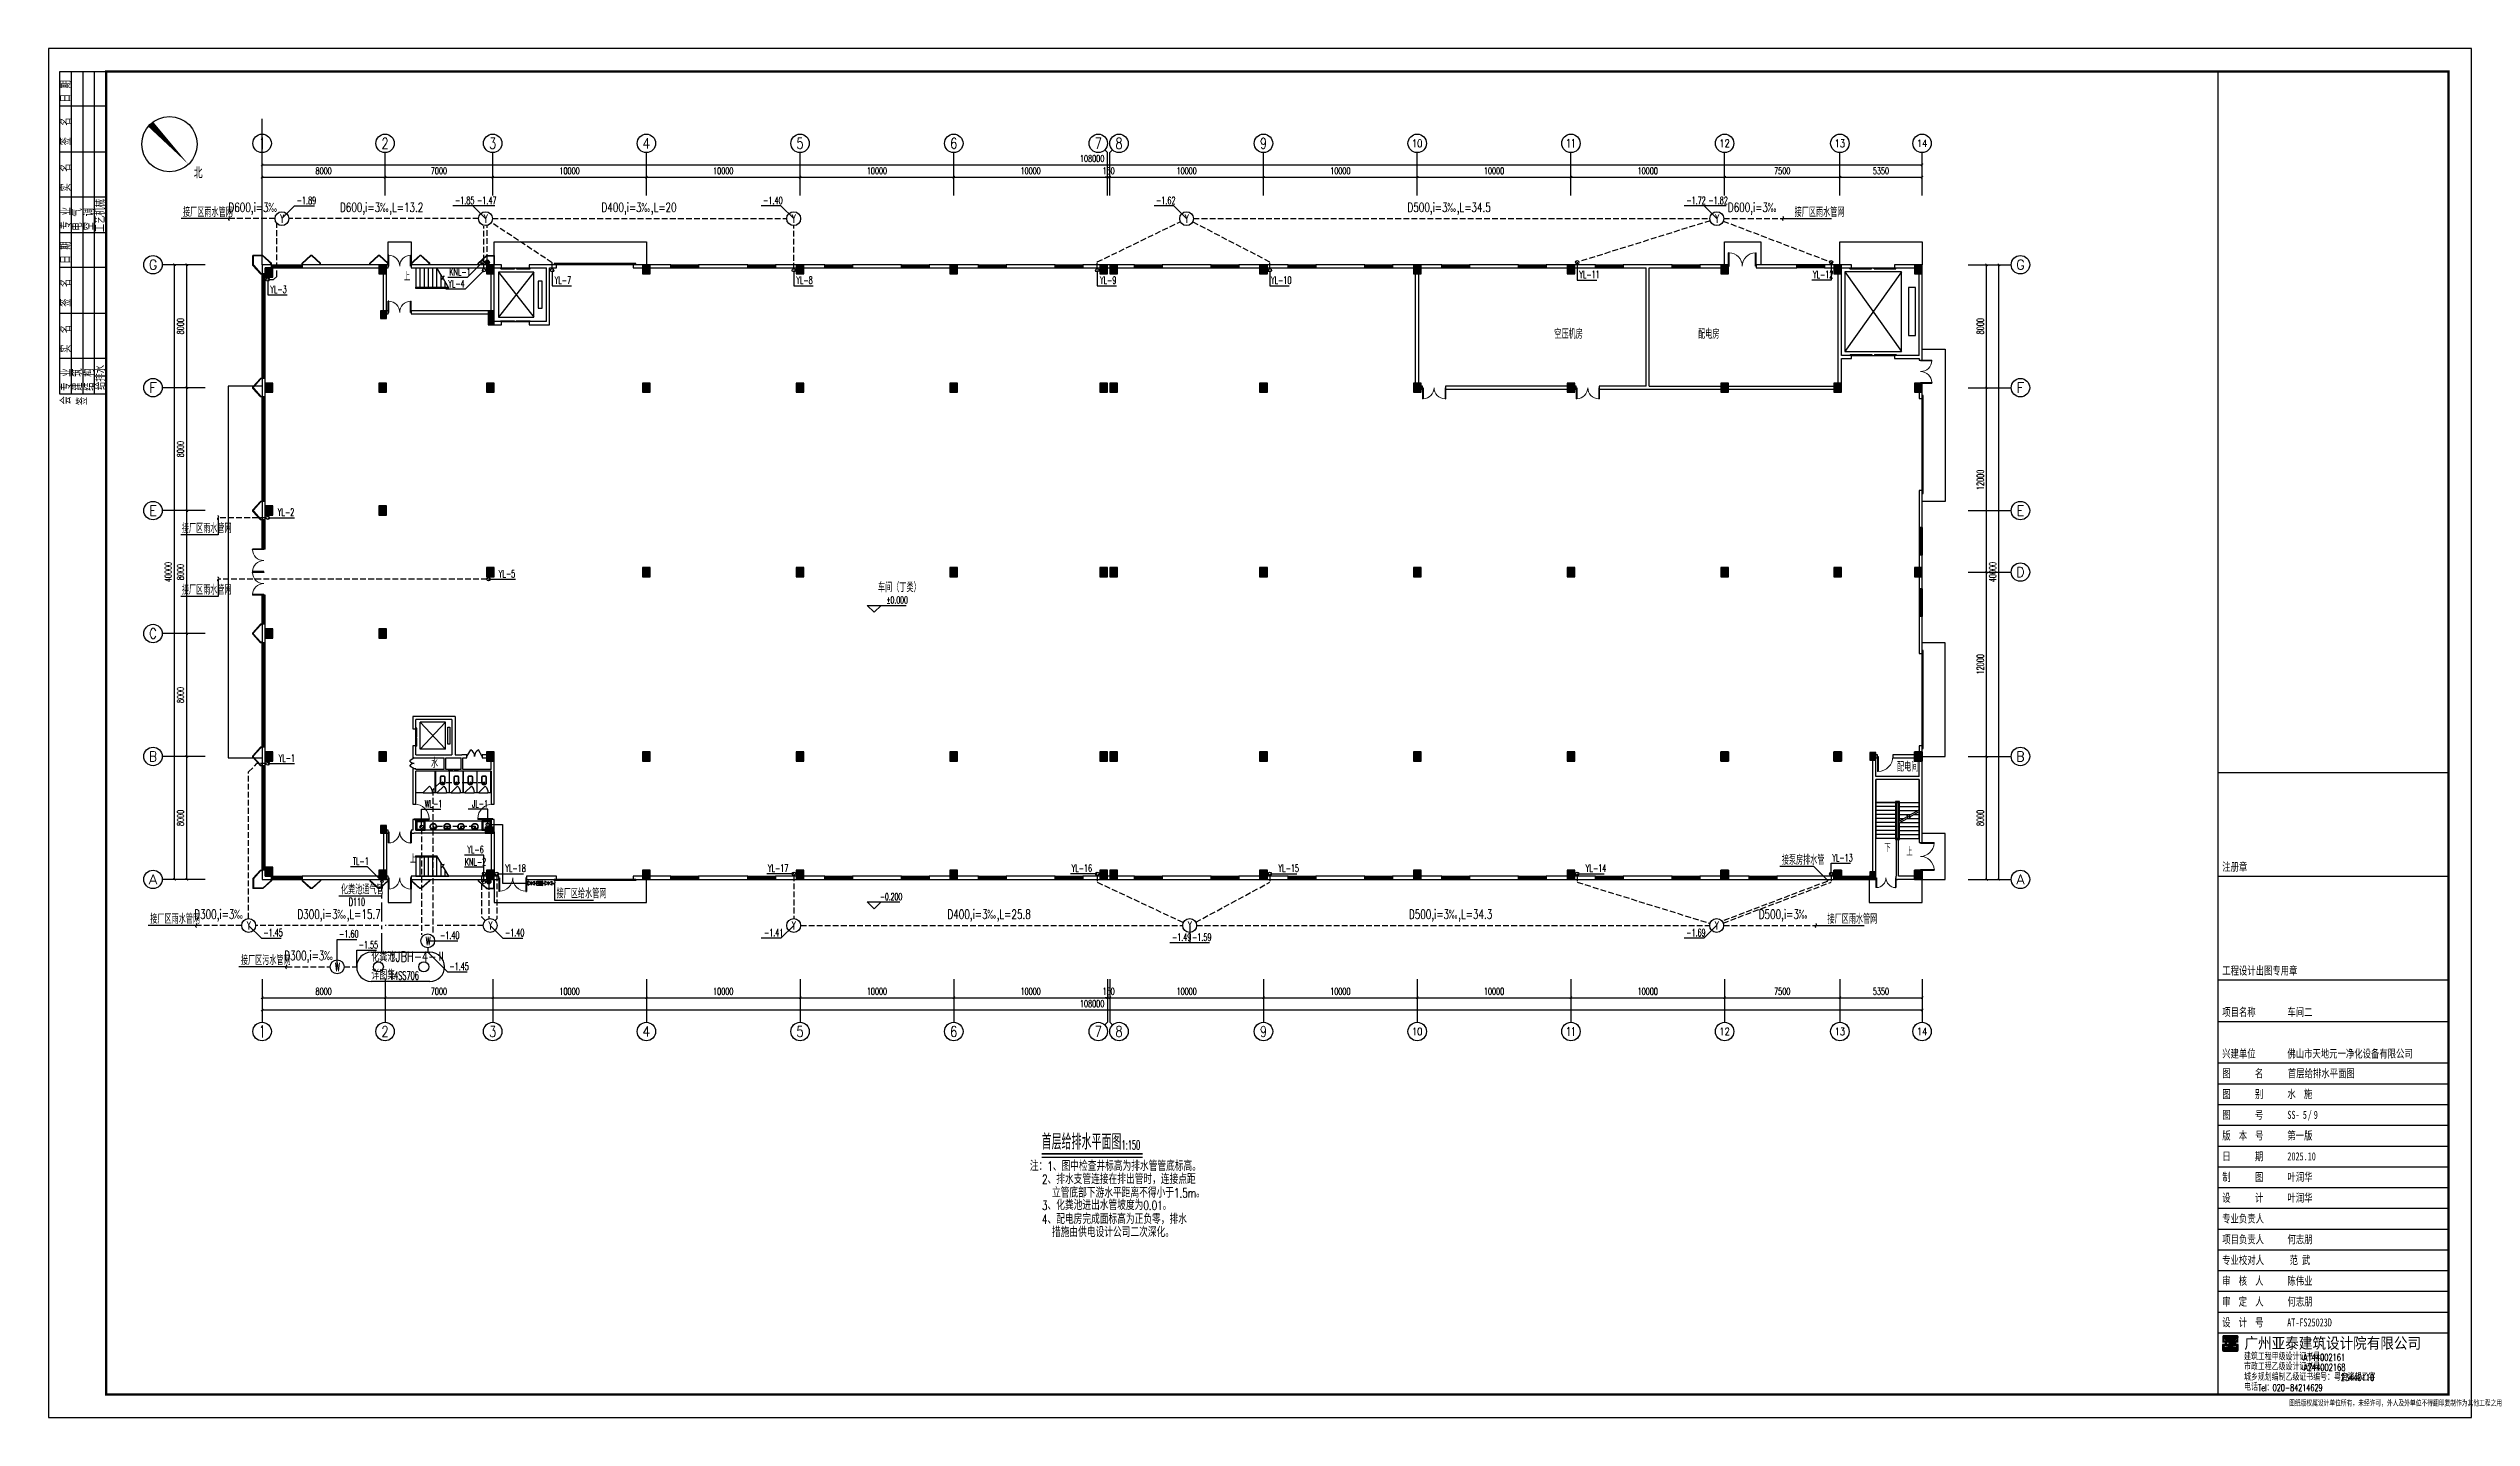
# Model space of a CAD drawing. Extents: x -620248 to 571765, y -684907 to -323071.
# Drawn here: x -247209 to -89559, y -431204 to -342104 of the extents above; entities that cross this region are included whole.
import ezdxf
from ezdxf.enums import TextEntityAlignment as Align

# ---------------------------------------------------------------- set-up
doc = ezdxf.new("R2010")
doc.units = 0
doc.header["$LTSCALE"] = 1000
doc.header["$MEASUREMENT"] = 0
doc.linetypes.add('CENTER', pattern=[2, 1.25, -0.25, 0.25, -0.25])
doc.linetypes.add('DASH', pattern=[0.35, 0.25, -0.1])
for name, color, linetype in [('2', 2, 'Continuous'), ('4', 4, 'Continuous'), ('9', 9, 'Continuous'), ('AXIS', 3, 'Continuous'), ('AXIS_TEXT', 7, 'Continuous'), ('DIM_ELEV', 3, 'Continuous'), ('DIM_LEAD', 3, 'Continuous'), ('DIM_SYMB', 3, 'Continuous'), ('EQUIP_地漏', 7, 'Continuous'), ('EVTR', 2, 'Continuous'), ('K+T', 252, 'Continuous'), ('PIPE-污水', 5, 'DASH'), ('PIPE-给水', 1, 'Continuous'), ('PIPE-雨水', 222, 'DASH'), ('PUB_DIM', 3, 'Continuous'), ('PUB_HATCH', 8, 'Continuous'), ('PUB_TITLE', 4, 'Continuous'), ('STAIR', 2, 'Continuous'), ('TWT_LEAD', 3, 'Continuous'), ('TWT_SYMB', 3, 'Continuous'), ('TWT_TEXT', 7, 'Continuous'), ('VALVE_给水', 7, 'Continuous'), ('VPIPE-污水', 5, 'DASH'), ('VPIPE-给水', 1, 'Continuous'), ('VPIPE-雨水', 222, 'DASH'), ('WALL', 7, 'Continuous'), ('WELL_污水', 2, 'Continuous'), ('WELL_雨水', 2, 'Continuous'), ('WINDOW', 4, 'Continuous'), ('框', 130, 'Continuous')]:
    doc.layers.add(name, color=color, linetype=linetype)
doc.styles.add('-宋体', font='simsun_0.shx', dxfattribs={"width": 0.8})
doc.styles.add('_TCH_AXIS', font='COMPLEX', dxfattribs={"bigfont": 'GBCBIG'})
doc.styles.add('_TCH_DIM', font='SIMPLEX.shx', dxfattribs={"width": 0.8, "bigfont": 'GBCBIG.shx'})
doc.styles.add('_TCH_DIM_T3', font='SIMPLEX.shx', dxfattribs={"width": 0.564706, "bigfont": 'GBCBIG.shx'})
doc.styles.add('COMPLEX', font='COMPLEX')
doc.styles.add('TBC', font='simhei_0.shx', dxfattribs={"width": 0.9})
doc.styles.add('天正', font='SIMPLEX.shx', dxfattribs={"width": 0.7, "bigfont": 'HZTXT.shx'})
doc.dimstyles.new('_TCH_ARCH&&150', dxfattribs={"dimtxt": 446.25, "dimasz": 150, "dimexe": 375, "dimexo": 450, "dimgap": 189.375, "dimtad": 1, "dimdec": 0, "dimzin": 0, "dimdsep": 46, "dimtxsty": '_TCH_DIM_T3', "dimblk": 'ARCHTICK', "dimcen": 0.09, "dimclrt": 7, "dimazin": 2, "dimtfac": 1, "dimtdec": 0, "dimtix": 1, "dimtmove": 2, "dimatfit": 3, "dimfxl": 1, "dimtolj": 1, "dimtzin": 0, "dimarcsym": 0})

msp = doc.modelspace()

# ---------------------------------------------------------------- texts
at = {"layer": 'DIM_SYMB', "color": 7}
for s, height, style, width, p in [('首层给排水平面图', 1012.77, '_TCH_DIM', 0.8, (-182588, -413762.7)), ('1:150', 600, '天正', 0.525, (-177391.7, -413762.7))]:
    msp.add_text(s, height=height, dxfattribs=dict(at, style=style, width=width)).set_placement(p)
at = {"layer": 'PUB_DIM', "color": 7, "style": '_TCH_DIM', "width": 0.8}
msp.add_text('北', height=723.4, dxfattribs=at).set_placement((-237758, -350562.8))
at = {"layer": 'PUB_TITLE', "style": '-宋体', "width": 0.74}
msp.add_text('首层给排水平面图', height=525, dxfattribs=at).set_placement((-101509.4, -409062.8))
at = {"layer": 'PUB_TITLE', "color": 4, "style": '-宋体', "width": 0.74}
msp.add_text('5', height=525, dxfattribs=at).set_placement((-100406.7, -411761.9), align=Align.CENTER)
at = {"layer": 'TWT_LEAD', "color": 7}
for s, height, style, width, p in [('接厂区雨水管网', 578.72, '_TCH_DIM', 0.8, (-238456.4, -353060.6)), ('-1.89', 480, '天正', 0.525, (-231056.6, -352233.7)), ('-1.85', 480, '天正', 0.525, (-220765, -352233.7)), ('-1.40', 480, '天正', 0.525, (-200711.6, -352233.7)), ('-1.62', 480, '天正', 0.525, (-175147.8, -352233.7)), ('-1.72', 480, '天正', 0.525, (-140652.1, -352233.7)), ('接厂区雨水管网', 578.72, '_TCH_DIM', 0.8, (-133600.6, -353060.6)), ('YL-3', 480, '天正', 0.525, (-232773.1, -358022.9)), ('YL-4', 480, '天正', 0.525, (-221201.3, -357655.8)), ('KNL-1', 480, '天正', 0.525, (-221134.7, -356880.2)), ('YL-7', 480, '天正', 0.525, (-214273.1, -357422.9)), ('YL-8', 480, '天正', 0.525, (-198554, -357422.9)), ('YL-9', 480, '天正', 0.525, (-178798, -357422.9)), ('YL-10', 480, '天正', 0.525, (-167669.1, -357422.9)), ('YL-11', 480, '天正', 0.525, (-147615.1, -357057.4)), ('YL-12', 480, '天正', 0.525, (-132411.6, -357057.4)), ('YL-2', 480, '天正', 0.525, (-232287, -372526.1)), ('接厂区雨水管网', 578.72, '_TCH_DIM', 0.8, (-238534.1, -373640.4)), ('YL-5', 480, '天正', 0.525, (-217910.1, -376526.1)), ('接厂区雨水管网', 578.72, '_TCH_DIM', 0.8, (-238534.1, -377640.4)), ('YL-1', 480, '天正', 0.525, (-232233, -388526.1)), ('WL-1', 480, '天正', 0.525, (-222734, -391498.4)), ('JL-1', 480, '天正', 0.525, (-219647.6, -391498.4)), ('YL-6', 480, '天正', 0.525, (-219959.6, -394475.2)), ('TL-1', 480, '天正', 0.525, (-227408.3, -395234.6)), ('YL-18', 480, '天正', 0.525, (-217483, -395695.2)), ('YL-17', 480, '天正', 0.525, (-200397.7, -395695.2)), ('YL-16', 480, '天正', 0.525, (-180641.7, -395695.2)), ('YL-15', 480, '天正', 0.525, (-167183, -395695.2)), ('YL-14', 480, '天正', 0.525, (-147189, -395695.2)), ('接泵房排水管', 578.72, '_TCH_DIM', 0.8, (-134436.2, -395221.9)), ('YL-13', 480, '天正', 0.525, (-131150, -395011.8)), ('化粪池通气管', 578.72, '_TCH_DIM', 0.8, (-228181.4, -397147.3)), ('接厂区给水管网', 578.72, '_TCH_DIM', 0.8, (-214149.4, -397404.4)), ('接厂区雨水管网', 578.72, '_TCH_DIM', 0.8, (-240588.3, -399060.6)), ('D110', 510, '_TCH_DIM', 0.564706, (-227665.5, -397897.3)), ('接厂区雨水管网', 578.72, '_TCH_DIM', 0.8, (-131463.2, -399060.6)), ('-1.45', 480, '天正', 0.525, (-233227.6, -399887.6)), ('-1.60', 480, '天正', 0.525, (-228298.2, -399965.6)), ('-1.55', 480, '天正', 0.525, (-227027, -400676.8)), ('-1.40', 480, '天正', 0.525, (-221734.9, -400060.6)), ('-1.40', 480, '天正', 0.525, (-217513.6, -399887.6)), ('-1.41', 480, '天正', 0.525, (-200657.6, -399887.6)), ('-1.49', 480, '天正', 0.525, (-174115.6, -400185.4)), ('-1.69', 480, '天正', 0.525, (-140655.7, -399887.6)), ('接厂区污水管网', 578.72, '_TCH_DIM', 0.8, (-234689.7, -401753.2)), ('-1.45', 480, '天正', 0.525, (-221127.6, -402080.1))]:
    msp.add_text(s, height=height, dxfattribs=dict(at, style=style, width=width)).set_placement(p)
at = {"layer": 'TWT_SYMB', "color": 7, "style": '天正', "width": 0.7}
for s, p in [('D600,i=3‰', (-235499.6, -352746.3)), ('D600,i=3‰,L=13.2', (-228240.6, -352746.3)), ('D400,i=3‰,L=20', (-211225, -352746.3)), ('D500,i=3‰,L=34.5', (-158789.4, -352746.3)), ('D600,i=3‰', (-137945.9, -352746.3)), ('D300,i=3‰', (-237723, -398746.3)), ('D300,i=3‰,L=15.7', (-231012.4, -398746.3)), ('D400,i=3‰,L=25.8', (-188719.6, -398746.3)), ('D500,i=3‰,L=34.3', (-158694.6, -398746.3)), ('D500,i=3‰', (-135935.7, -398746.3)), ('D300,i=3‰', (-231868.4, -401438.9))]:
    msp.add_text(s, height=600, dxfattribs=at).set_placement(p)
at = {"layer": 'TWT_TEXT'}
for s, height, style, width, p in [('Y', 540, '天正', 0.525, (-232127.4, -353450.6)), ('-1.47', 480, '天正', 0.525, (-219325.5, -352233.7)), ('Y', 540, '天正', 0.525, (-218884.1, -353450.6)), ('Y', 540, '天正', 0.525, (-198830.8, -353450.6)), ('Y', 540, '天正', 0.525, (-173266.9, -353450.6)), ('-1.82', 480, '天正', 0.525, (-139212.7, -352233.7)), ('Y', 540, '天正', 0.525, (-138771.3, -353450.6)), ('KNL-2', 480, '天正', 0.525, (-220128.3, -395277.1)), ('Y', 540, '天正', 0.525, (-234292.4, -399450.6)), ('W', 540, '天正', 0.525, (-222668.4, -400450.6)), ('Y', 540, '天正', 0.525, (-218578.4, -399450.6)), ('Y', 540, '天正', 0.525, (-198830.8, -399450.6)), ('Y', 540, '天正', 0.525, (-173067.7, -399450.6)), ('-1.59', 480, '天正', 0.525, (-172805.1, -400185.4)), ('Y', 540, '天正', 0.525, (-138780.9, -399450.6)), ('W', 540, '天正', 0.525, (-228563.1, -402143.2)), ('详图集', 651.06, '_TCH_DIM', 0.8, (-226205, -402708.5)), ('化粪池', 651.06, '_TCH_DIM', 0.8, (-226205, -401541.5)), ('YJBH-4-Ⅱ', 675, '天正', 0.7, (-224996, -401541.5)), ('14SS706', 540, '天正', 0.525, (-224996, -402708.5)), ('注：1、图中检查井标高为排水管管底标高。', 600, '天正', 0.7, (-183357.5, -415147.5)), ('2、排水支管连接在排出管时，连接点距', 600, '天正', 0.7, (-182565.6, -415999.8)), ('3、化粪池进出水管坡度为0.01。', 600, '天正', 0.7, (-182570.5, -417692.9)), ('立管底部下游水平距离不得小于1.5m。', 600, '天正', 0.7, (-181918.9, -416885.5)), ('4、配电房完成面标高为正负零，排水', 600, '天正', 0.7, (-182570.5, -418598.9)), ('措施由供电设计公司二次深化。', 600, '天正', 0.7, (-181918.9, -419454.7))]:
    msp.add_text(s, height=height, dxfattribs=dict(at, style=style, width=width)).set_placement(p)

# ---------------------------------------------------------------- blocks, each defined once
blk = doc.blocks.new('A$C2E844E90')
at = {"layer": 'PUB_HATCH'}
for points in [[(200, -200), (700, -200), (700, 400), (200, 400)], [(7600, 0), (8100, 0), (8100, 600), (7600, 600)], [(14600, 0), (15100, 0), (15100, 600), (14600, 600)], [(24750, 0), (25250, 0), (25250, 600), (24750, 600)], [(34750, 0), (35250, 0), (35250, 600), (34750, 600)], [(44750, 0), (45250, 0), (45250, 600), (44750, 600)], [(54500, 0), (55000, 0), (55000, 600), (54500, 600)], [(55150, 0), (55650, 0), (55650, 600), (55150, 600)], [(64900, 0), (65400, 0), (65400, 600), (64900, 600)], [(74900, 0), (75400, 0), (75400, 600), (74900, 600)], [(84900, 0), (85400, 0), (85400, 600), (84900, 600)], [(94900, 0), (95400, 0), (95400, 600), (94900, 600)], [(102250, 0), (102750, 0), (102750, 600), (102250, 600)], [(107500, 0), (108000, 0), (108000, 600), (107500, 600)], [(7700, -2900), (8100, -2900), (8100, -2400), (7700, -2400)], [(14700, -3300), (15100, -3300), (15100, -2400), (14700, -2400)], [(200, -7700), (700, -7700), (700, -7100), (200, -7100)], [(7600, -7700), (8100, -7700), (8100, -7100), (7600, -7100)], [(14600, -7700), (15100, -7700), (15100, -7100), (14600, -7100)], [(24750, -7700), (25250, -7700), (25250, -7100), (24750, -7100)], [(34750, -7700), (35250, -7700), (35250, -7100), (34750, -7100)], [(44750, -7700), (45250, -7700), (45250, -7100), (44750, -7100)], [(54500, -7700), (55000, -7700), (55000, -7100), (54500, -7100)], [(55150, -7700), (55650, -7700), (55650, -7100), (55150, -7100)], [(64900, -7700), (65400, -7700), (65400, -7100), (64900, -7100)], [(74900, -7700), (75400, -7700), (75400, -7100), (74900, -7100)], [(84900, -7700), (85400, -7700), (85400, -7100), (84900, -7100)], [(94900, -7700), (95400, -7700), (95400, -7100), (94900, -7100)], [(102250, -7700), (102750, -7700), (102750, -7100), (102250, -7100)], [(107500, -7700), (108000, -7700), (108000, -7100), (107500, -7100)], [(200, -15700), (700, -15700), (700, -15100), (200, -15100)], [(7600, -15700), (8100, -15700), (8100, -15100), (7600, -15100)], [(14600, -19700), (15100, -19700), (15100, -19100), (14600, -19100)], [(24750, -19700), (25250, -19700), (25250, -19100), (24750, -19100)], [(34750, -19700), (35250, -19700), (35250, -19100), (34750, -19100)], [(44750, -19700), (45250, -19700), (45250, -19100), (44750, -19100)], [(54500, -19700), (55000, -19700), (55000, -19100), (54500, -19100)], [(55150, -19700), (55650, -19700), (55650, -19100), (55150, -19100)], [(64900, -19700), (65400, -19700), (65400, -19100), (64900, -19100)], [(74900, -19700), (75400, -19700), (75400, -19100), (74900, -19100)], [(84900, -19700), (85400, -19700), (85400, -19100), (84900, -19100)], [(94900, -19700), (95400, -19700), (95400, -19100), (94900, -19100)], [(102250, -19700), (102750, -19700), (102750, -19100), (102250, -19100)], [(107500, -19700), (108000, -19700), (108000, -19100), (107500, -19100)], [(200, -23700), (700, -23700), (700, -23100), (200, -23100)], [(7600, -23700), (8100, -23700), (8100, -23100), (7600, -23100)], [(200, -31700), (700, -31700), (700, -31100), (200, -31100)], [(7600, -31700), (8100, -31700), (8100, -31100), (7600, -31100)], [(14600, -31700), (15100, -31700), (15100, -31100), (14600, -31100)], [(24750, -31700), (25250, -31700), (25250, -31100), (24750, -31100)], [(34750, -31700), (35250, -31700), (35250, -31100), (34750, -31100)], [(44750, -31700), (45250, -31700), (45250, -31100), (44750, -31100)], [(54500, -31700), (55000, -31700), (55000, -31100), (54500, -31100)], [(55150, -31700), (55650, -31700), (55650, -31100), (55150, -31100)], [(64900, -31700), (65400, -31700), (65400, -31100), (64900, -31100)], [(74900, -31700), (75400, -31700), (75400, -31100), (74900, -31100)], [(84900, -31700), (85400, -31700), (85400, -31100), (84900, -31100)], [(94900, -31700), (95400, -31700), (95400, -31100), (94900, -31100)], [(102250, -31700), (102750, -31700), (102750, -31100), (102250, -31100)], [(105000, -31150), (104600, -31150), (104600, -31650), (105000, -31650)], [(107500, -31700), (108000, -31700), (108000, -31100), (107500, -31100)], [(8100, -35900), (7700, -35900), (7700, -36400), (8100, -36400)], [(15100, -36400), (15100, -36000), (14500, -36000), (14500, -36400)], [(200, -39200), (700, -39200), (700, -38600), (200, -38600)], [(7600, -39400), (8100, -39400), (8100, -38800), (7600, -38800)], [(14600, -39400), (15100, -39400), (15100, -38800), (14600, -38800)], [(24750, -39400), (25250, -39400), (25250, -38800), (24750, -38800)], [(34750, -39400), (35250, -39400), (35250, -38800), (34750, -38800)], [(44750, -39400), (45250, -39400), (45250, -38800), (44750, -38800)], [(54500, -39400), (55000, -39400), (55000, -38800), (54500, -38800)], [(55150, -39400), (55650, -39400), (55650, -38800), (55150, -38800)], [(64900, -39400), (65400, -39400), (65400, -38800), (64900, -38800)], [(74900, -39400), (75400, -39400), (75400, -38800), (74900, -38800)], [(84900, -39400), (85400, -39400), (85400, -38800), (84900, -38800)], [(94900, -39400), (95400, -39400), (95400, -38800), (94900, -38800)], [(102250, -39400), (102750, -39400), (102750, -38800), (102250, -38800)], [(105000, -38900), (104600, -38900), (104600, -39400), (105000, -39400)], [(107500, -39400), (108000, -39400), (108000, -38800), (107500, -38800)]]:
    blk.add_hatch(color=7, dxfattribs=at).paths.add_polyline_path(points)
at = {"layer": 'WALL'}
for points in [[(700, 400), (200, 400), (200, -200), (700, -200)], [(8100, 600), (7600, 600), (7600, 0), (8100, 0)], [(15100, 600), (14600, 600), (14600, 0), (15100, 0)], [(25250, 600), (24750, 600), (24750, 0), (25250, 0)], [(35250, 600), (34750, 600), (34750, 0), (35250, 0)], [(45250, 600), (44750, 600), (44750, 0), (45250, 0)], [(55000, 600), (54500, 600), (54500, 0), (55000, 0)], [(55650, 600), (55150, 600), (55150, 0), (55650, 0)], [(65400, 600), (64900, 600), (64900, 0), (65400, 0)], [(75400, 600), (74900, 600), (74900, 0), (75400, 0)], [(85400, 600), (84900, 600), (84900, 0), (85400, 0)], [(95400, 600), (94900, 600), (94900, 0), (95400, 0)], [(102750, 600), (102250, 600), (102250, 0), (102750, 0)], [(108000, 600), (107500, 600), (107500, 0), (108000, 0)], [(8100, -2400), (7700, -2400), (7700, -2900), (8100, -2900)], [(15100, -2400), (14700, -2400), (14700, -3300), (15100, -3300)], [(700, -7100), (200, -7100), (200, -7700), (700, -7700)], [(8100, -7100), (7600, -7100), (7600, -7700), (8100, -7700)], [(15100, -7100), (14600, -7100), (14600, -7700), (15100, -7700)], [(25250, -7100), (24750, -7100), (24750, -7700), (25250, -7700)], [(35250, -7100), (34750, -7100), (34750, -7700), (35250, -7700)], [(45250, -7100), (44750, -7100), (44750, -7700), (45250, -7700)], [(55000, -7100), (54500, -7100), (54500, -7700), (55000, -7700)], [(55650, -7100), (55150, -7100), (55150, -7700), (55650, -7700)], [(65400, -7100), (64900, -7100), (64900, -7700), (65400, -7700)], [(75400, -7100), (74900, -7100), (74900, -7700), (75400, -7700)], [(85400, -7100), (84900, -7100), (84900, -7700), (85400, -7700)], [(95400, -7100), (94900, -7100), (94900, -7700), (95400, -7700)], [(102750, -7100), (102250, -7100), (102250, -7700), (102750, -7700)], [(108000, -7100), (107500, -7100), (107500, -7700), (108000, -7700)], [(700, -15100), (200, -15100), (200, -15700), (700, -15700)], [(8100, -15100), (7600, -15100), (7600, -15700), (8100, -15700)], [(15100, -19100), (14600, -19100), (14600, -19700), (15100, -19700)], [(25250, -19100), (24750, -19100), (24750, -19700), (25250, -19700)], [(35250, -19100), (34750, -19100), (34750, -19700), (35250, -19700)], [(45250, -19100), (44750, -19100), (44750, -19700), (45250, -19700)], [(55000, -19100), (54500, -19100), (54500, -19700), (55000, -19700)], [(55650, -19100), (55150, -19100), (55150, -19700), (55650, -19700)], [(65400, -19100), (64900, -19100), (64900, -19700), (65400, -19700)], [(75400, -19100), (74900, -19100), (74900, -19700), (75400, -19700)], [(85400, -19100), (84900, -19100), (84900, -19700), (85400, -19700)], [(95400, -19100), (94900, -19100), (94900, -19700), (95400, -19700)], [(102750, -19100), (102250, -19100), (102250, -19700), (102750, -19700)], [(108000, -19100), (107500, -19100), (107500, -19700), (108000, -19700)], [(700, -23100), (200, -23100), (200, -23700), (700, -23700)], [(8100, -23100), (7600, -23100), (7600, -23700), (8100, -23700)], [(700, -31100), (200, -31100), (200, -31700), (700, -31700)], [(8100, -31100), (7600, -31100), (7600, -31700), (8100, -31700)], [(15100, -31100), (14600, -31100), (14600, -31700), (15100, -31700)], [(25250, -31100), (24750, -31100), (24750, -31700), (25250, -31700)], [(35250, -31100), (34750, -31100), (34750, -31700), (35250, -31700)], [(45250, -31100), (44750, -31100), (44750, -31700), (45250, -31700)], [(55000, -31100), (54500, -31100), (54500, -31700), (55000, -31700)], [(55650, -31100), (55150, -31100), (55150, -31700), (55650, -31700)], [(65400, -31100), (64900, -31100), (64900, -31700), (65400, -31700)], [(75400, -31100), (74900, -31100), (74900, -31700), (75400, -31700)], [(85400, -31100), (84900, -31100), (84900, -31700), (85400, -31700)], [(95400, -31100), (94900, -31100), (94900, -31700), (95400, -31700)], [(102750, -31100), (102250, -31100), (102250, -31700), (102750, -31700)], [(104600, -31650), (105000, -31650), (105000, -31150), (104600, -31150)], [(108000, -31100), (107500, -31100), (107500, -31700), (108000, -31700)], [(7700, -36400), (8100, -36400), (8100, -35900), (7700, -35900)], [(14500, -36000), (14500, -36400), (15100, -36400), (15100, -36000)], [(700, -38600), (200, -38600), (200, -39200), (700, -39200)], [(8100, -38800), (7600, -38800), (7600, -39400), (8100, -39400)], [(15100, -38800), (14600, -38800), (14600, -39400), (15100, -39400)], [(25250, -38800), (24750, -38800), (24750, -39400), (25250, -39400)], [(35250, -38800), (34750, -38800), (34750, -39400), (35250, -39400)], [(45250, -38800), (44750, -38800), (44750, -39400), (45250, -39400)], [(55000, -38800), (54500, -38800), (54500, -39400), (55000, -39400)], [(55650, -38800), (55150, -38800), (55150, -39400), (55650, -39400)], [(65400, -38800), (64900, -38800), (64900, -39400), (65400, -39400)], [(75400, -38800), (74900, -38800), (74900, -39400), (75400, -39400)], [(85400, -38800), (84900, -38800), (84900, -39400), (85400, -39400)], [(95400, -38800), (94900, -38800), (94900, -39400), (95400, -39400)], [(102750, -38800), (102250, -38800), (102250, -39400), (102750, -39400)], [(104600, -39400), (105000, -39400), (105000, -38900), (104600, -38900)], [(108000, -38800), (107500, -38800), (107500, -39400), (108000, -39400)]]:
    blk.add_lwpolyline(points, close=True, dxfattribs=at)
blk = doc.blocks.new('A$C58C370F3')
at = {"layer": 'K+T'}
for points in [[(465, 138), (59, 138, 0.3881895), (0, 88), (0, -88, 0.3881895), (59, -138), (465, -138, 0.9789497)], [(465, 118), (58, 118, 0.3820166), (20, 86), (20, -86, 0.3820166), (58, -118), (465, -118, 0.9772552)]]:
    blk.add_lwpolyline(points, format="xyb", close=True, dxfattribs=at)
blk.add_circle((462, 0), 40, dxfattribs=at)
blk = doc.blocks.new('$DorLib2D$00000114')
at = {"color": 0}
blk.add_line((0.5, 0), (-0.21, 0.71), dxfattribs=at)
blk.add_arc((0.5, 0), 1, 135, 180, dxfattribs=at)
blk = doc.blocks.new('A$C03CD7C06')
at = {"layer": 'K+T'}
for p, q in [((-350, 1410), (-460, 1410)), ((-460, 1410), (-460, 0)), ((-440, 0), (-460, 0)), ((-440, 1390), (-350, 1390)), ((-440, 1390), (-440, 0)), ((-350, 1410), (250, 1410)), ((-350, 1390), (-350, 1410)), ((460, 1410), (250, 1410)), ((250, 1410), (250, 1390)), ((250, 1390), (440, 1390)), ((440, 1390), (440, 0)), ((460, 0), (440, 0)), ((460, 1410), (460, 0))]:
    blk.add_line(p, q, dxfattribs=at)
at = {"layer": 'K+T', "xscale": 600, "yscale": 600, "zscale": -600, "rotation": 180}
blk.add_blockref('$DorLib2D$00000114', (-50, 1400), dxfattribs=at)
at = {"layer": 'K+T', "rotation": 90}
blk.add_blockref('A$C58C370F3', (0, 310), dxfattribs=at)
blk = doc.blocks.new('A$C013c3c15')
at = {"layer": '9'}
for p, q in [((0, 600), (0, 500)), ((550, 0), (0, 500)), ((30, 600), (30, 513)), ((562, 30), (30, 513)), ((650, 0), (550, 0)), ((638, 30), (562, 30)), ((638, 30), (1170, 513)), ((650, 0), (1200, 500)), ((1170, 600), (1170, 513)), ((1200, 600), (1200, 500))]:
    blk.add_line(p, q, dxfattribs=at)
blk = doc.blocks.new('A$Cf4c09cbc')
at = {"layer": '9'}
for p, q in [((0, 650), (500, 1200)), ((0, 650), (0, 0)), ((650, 0), (0, 0)), ((30, 637), (512, 1170)), ((30, 637), (30, 30)), ((638, 30), (30, 30)), ((500, 1200), (600, 1200)), ((512, 1170), (600, 1170)), ((638, 30), (1170, 513)), ((650, 0), (1200, 500)), ((1170, 600), (1170, 513)), ((1200, 600), (1200, 500))]:
    blk.add_line(p, q, dxfattribs=at)
blk = doc.blocks.new('A$C7fd66507')
at = {"layer": '9'}
for points in [[(150, 600), (150, 500), (700, 0), (1200, 0), (1200, 600)], [(180, 600), (180, 513), (712, 30), (1170, 30), (1170, 600)], [(700, 0), (1200, 0), (1200, 600)]]:
    blk.add_lwpolyline(points, dxfattribs=at)
blk = doc.blocks.new('$DorLib2D$00000002')
for p, q in [((-0.5, 0), (-0.5, 0.4875)), ((-0.475, 0.4875), (-0.5, 0.4875)), ((-0.5, 0), (-0.475, 0)), ((-0.475, 0), (-0.475, 0.4875)), ((0.475, 0), (0.475, 0.4875)), ((0.475, 0.4875), (0.5, 0.4875)), ((0.5, 0), (0.475, 0)), ((0.5, 0), (0.5, 0.4875))]:
    blk.add_line(p, q)
at = {"lineweight": 13}
for centre, start, end in [((-0.4875, 0), 0, 88.530716), ((0.4875, 0), 91.469284, 180)]:
    blk.add_arc(centre, 0.4875, start, end, dxfattribs=at)
blk = doc.blocks.new('$DorLib2D$00000126')
at = {"color": 0, "linetype": 'Continuous'}
for p, q in [((-0.532, 0.5), (-0.532, 0.9)), ((0.532, 0.9), (0.532, 0.5))]:
    blk.add_line(p, q, dxfattribs=at)
at = {"color": 0, "linetype": 'DASH'}
for p, q in [((-0.532, 0.9), (0.532, 0.9)), ((-0.532, 0.5), (0.532, 0.5))]:
    blk.add_line(p, q, dxfattribs=at)
blk = doc.blocks.new('_ArchTick')
at = {"color": 0, "linetype": 'ByBlock', "const_width": 0.4}
blk.add_lwpolyline([(-0.5, -0.5), (0.5, 0.5)], dxfattribs=at)
blk = doc.blocks.new('*D212')
at = {"layer": 'AXIS', "color": 0, "lineweight": -2, "transparency": 16777216}
for p, q in [((7700, 1550), (7700, -375)), ((115700, 1550), (115700, -375)), ((7700, 0), (115700, 0))]:
    blk.add_line(p, q, dxfattribs=at)
at = {"layer": 'Defpoints', "color": 0, "transparency": 16777216}
for p in [(7700, 2000), (115700, 2000), (115700, 0)]:
    blk.add_point(p, dxfattribs=at)
at = {"layer": 'AXIS', "color": 0, "lineweight": -2, "transparency": 16777216, "xscale": 150, "yscale": 150, "zscale": 150, "rotation": 180}
blk.add_blockref('_ArchTick', (7700, 0), dxfattribs=at)
at = {"layer": 'AXIS', "color": 0, "lineweight": -2, "transparency": 16777216, "xscale": 150, "yscale": 150, "zscale": 150}
blk.add_blockref('_ArchTick', (115700, 0), dxfattribs=at)
at = {"layer": 'AXIS', "color": 7, "transparency": 16777216, "insert": (61700, 412), "char_height": 446.2, "attachment_point": 5, "style": '_TCH_DIM_T3'}
blk.add_mtext('\\A1;108000', dxfattribs=at)
blk = doc.blocks.new('*D213')
at = {"layer": 'AXIS', "color": 0, "lineweight": -2, "transparency": 16777216}
for p, q in [((7700, 1550), (7700, 425)), ((7700, 800), (15700, 800)), ((15700, 1550), (15700, 425))]:
    blk.add_line(p, q, dxfattribs=at)
at = {"layer": 'Defpoints', "color": 0, "transparency": 16777216}
for p in [(7700, 2000), (15700, 2000), (15700, 800)]:
    blk.add_point(p, dxfattribs=at)
at = {"layer": 'AXIS', "color": 0, "lineweight": -2, "transparency": 16777216, "xscale": 150, "yscale": 150, "zscale": 150, "rotation": 180}
blk.add_blockref('_ArchTick', (7700, 800), dxfattribs=at)
at = {"layer": 'AXIS', "color": 0, "lineweight": -2, "transparency": 16777216, "xscale": 150, "yscale": 150, "zscale": 150}
blk.add_blockref('_ArchTick', (15700, 800), dxfattribs=at)
at = {"layer": 'AXIS', "color": 7, "transparency": 16777216, "insert": (11700, 1212), "char_height": 446.2, "attachment_point": 5, "style": '_TCH_DIM_T3'}
blk.add_mtext('\\A1;8000', dxfattribs=at)
blk = doc.blocks.new('*D214')
at = {"layer": 'AXIS', "color": 0, "lineweight": -2, "transparency": 16777216}
for p, q in [((15700, 1550), (15700, 425)), ((15700, 800), (22700, 800)), ((22700, 1550), (22700, 425))]:
    blk.add_line(p, q, dxfattribs=at)
at = {"layer": 'Defpoints', "color": 0, "transparency": 16777216}
for p in [(15700, 2000), (22700, 2000), (22700, 800)]:
    blk.add_point(p, dxfattribs=at)
at = {"layer": 'AXIS', "color": 0, "lineweight": -2, "transparency": 16777216, "xscale": 150, "yscale": 150, "zscale": 150, "rotation": 180}
blk.add_blockref('_ArchTick', (15700, 800), dxfattribs=at)
at = {"layer": 'AXIS', "color": 0, "lineweight": -2, "transparency": 16777216, "xscale": 150, "yscale": 150, "zscale": 150}
blk.add_blockref('_ArchTick', (22700, 800), dxfattribs=at)
at = {"layer": 'AXIS', "color": 7, "transparency": 16777216, "insert": (19200, 1212), "char_height": 446.2, "attachment_point": 5, "style": '_TCH_DIM_T3'}
blk.add_mtext('\\A1;7000', dxfattribs=at)
blk = doc.blocks.new('*D215')
at = {"layer": 'AXIS', "color": 0, "lineweight": -2, "transparency": 16777216}
for p, q in [((22700, 1550), (22700, 425)), ((22700, 800), (32700, 800)), ((32700, 1550), (32700, 425))]:
    blk.add_line(p, q, dxfattribs=at)
at = {"layer": 'Defpoints', "color": 0, "transparency": 16777216}
for p in [(22700, 2000), (32700, 2000), (32700, 800)]:
    blk.add_point(p, dxfattribs=at)
at = {"layer": 'AXIS', "color": 0, "lineweight": -2, "transparency": 16777216, "xscale": 150, "yscale": 150, "zscale": 150, "rotation": 180}
blk.add_blockref('_ArchTick', (22700, 800), dxfattribs=at)
at = {"layer": 'AXIS', "color": 0, "lineweight": -2, "transparency": 16777216, "xscale": 150, "yscale": 150, "zscale": 150}
blk.add_blockref('_ArchTick', (32700, 800), dxfattribs=at)
at = {"layer": 'AXIS', "color": 7, "transparency": 16777216, "insert": (27700, 1212), "char_height": 446.2, "attachment_point": 5, "style": '_TCH_DIM_T3'}
blk.add_mtext('\\A1;10000', dxfattribs=at)
blk = doc.blocks.new('*D216')
at = {"layer": 'AXIS', "color": 0, "lineweight": -2, "transparency": 16777216}
for p, q in [((32700, 1550), (32700, 425)), ((32700, 800), (42700, 800)), ((42700, 1550), (42700, 425))]:
    blk.add_line(p, q, dxfattribs=at)
at = {"layer": 'Defpoints', "color": 0, "transparency": 16777216}
for p in [(32700, 2000), (42700, 2000), (42700, 800)]:
    blk.add_point(p, dxfattribs=at)
at = {"layer": 'AXIS', "color": 0, "lineweight": -2, "transparency": 16777216, "xscale": 150, "yscale": 150, "zscale": 150, "rotation": 180}
blk.add_blockref('_ArchTick', (32700, 800), dxfattribs=at)
at = {"layer": 'AXIS', "color": 0, "lineweight": -2, "transparency": 16777216, "xscale": 150, "yscale": 150, "zscale": 150}
blk.add_blockref('_ArchTick', (42700, 800), dxfattribs=at)
at = {"layer": 'AXIS', "color": 7, "transparency": 16777216, "insert": (37700, 1212), "char_height": 446.2, "attachment_point": 5, "style": '_TCH_DIM_T3'}
blk.add_mtext('\\A1;10000', dxfattribs=at)
blk = doc.blocks.new('*D217')
at = {"layer": 'AXIS', "color": 0, "lineweight": -2, "transparency": 16777216}
for p, q in [((42700, 1550), (42700, 425)), ((42700, 800), (52700, 800)), ((52700, 1550), (52700, 425))]:
    blk.add_line(p, q, dxfattribs=at)
at = {"layer": 'Defpoints', "color": 0, "transparency": 16777216}
for p in [(42700, 2000), (52700, 2000), (52700, 800)]:
    blk.add_point(p, dxfattribs=at)
at = {"layer": 'AXIS', "color": 0, "lineweight": -2, "transparency": 16777216, "xscale": 150, "yscale": 150, "zscale": 150, "rotation": 180}
blk.add_blockref('_ArchTick', (42700, 800), dxfattribs=at)
at = {"layer": 'AXIS', "color": 0, "lineweight": -2, "transparency": 16777216, "xscale": 150, "yscale": 150, "zscale": 150}
blk.add_blockref('_ArchTick', (52700, 800), dxfattribs=at)
at = {"layer": 'AXIS', "color": 7, "transparency": 16777216, "insert": (47700, 1212), "char_height": 446.2, "attachment_point": 5, "style": '_TCH_DIM_T3'}
blk.add_mtext('\\A1;10000', dxfattribs=at)
blk = doc.blocks.new('*D218')
at = {"layer": 'AXIS', "color": 0, "lineweight": -2, "transparency": 16777216}
for p, q in [((52700, 1550), (52700, 425)), ((52700, 800), (62700, 800)), ((62700, 1550), (62700, 425))]:
    blk.add_line(p, q, dxfattribs=at)
at = {"layer": 'Defpoints', "color": 0, "transparency": 16777216}
for p in [(52700, 2000), (62700, 2000), (62700, 800)]:
    blk.add_point(p, dxfattribs=at)
at = {"layer": 'AXIS', "color": 0, "lineweight": -2, "transparency": 16777216, "xscale": 150, "yscale": 150, "zscale": 150, "rotation": 180}
blk.add_blockref('_ArchTick', (52700, 800), dxfattribs=at)
at = {"layer": 'AXIS', "color": 0, "lineweight": -2, "transparency": 16777216, "xscale": 150, "yscale": 150, "zscale": 150}
blk.add_blockref('_ArchTick', (62700, 800), dxfattribs=at)
at = {"layer": 'AXIS', "color": 7, "transparency": 16777216, "insert": (57700, 1212), "char_height": 446.2, "attachment_point": 5, "style": '_TCH_DIM_T3'}
blk.add_mtext('\\A1;10000', dxfattribs=at)
blk = doc.blocks.new('*D219')
at = {"layer": 'AXIS', "color": 0, "lineweight": -2, "transparency": 16777216}
for p, q in [((62700, 800), (62550, 800)), ((62700, 1550), (62700, 425)), ((62700, 800), (62850, 800)), ((62850, 1550), (62850, 425)), ((62850, 800), (63000, 800))]:
    blk.add_line(p, q, dxfattribs=at)
at = {"layer": 'Defpoints', "color": 0, "transparency": 16777216}
for p in [(62700, 2000), (62850, 2000), (62850, 800)]:
    blk.add_point(p, dxfattribs=at)
at = {"layer": 'AXIS', "color": 0, "lineweight": -2, "transparency": 16777216, "xscale": 150, "yscale": 150, "zscale": 150}
blk.add_blockref('_ArchTick', (62700, 800), dxfattribs=at)
at = {"layer": 'AXIS', "color": 0, "lineweight": -2, "transparency": 16777216, "xscale": 150, "yscale": 150, "zscale": 150, "rotation": 180}
blk.add_blockref('_ArchTick', (62850, 800), dxfattribs=at)
at = {"layer": 'AXIS', "color": 7, "transparency": 16777216, "insert": (62775, 1212), "char_height": 446.2, "attachment_point": 5, "style": '_TCH_DIM_T3'}
blk.add_mtext('\\A1;150', dxfattribs=at)
blk = doc.blocks.new('*D220')
at = {"layer": 'AXIS', "color": 0, "lineweight": -2, "transparency": 16777216}
for p, q in [((62850, 1550), (62850, 425)), ((62850, 800), (72850, 800)), ((72850, 1550), (72850, 425))]:
    blk.add_line(p, q, dxfattribs=at)
at = {"layer": 'Defpoints', "color": 0, "transparency": 16777216}
for p in [(62850, 2000), (72850, 2000), (72850, 800)]:
    blk.add_point(p, dxfattribs=at)
at = {"layer": 'AXIS', "color": 0, "lineweight": -2, "transparency": 16777216, "xscale": 150, "yscale": 150, "zscale": 150, "rotation": 180}
blk.add_blockref('_ArchTick', (62850, 800), dxfattribs=at)
at = {"layer": 'AXIS', "color": 0, "lineweight": -2, "transparency": 16777216, "xscale": 150, "yscale": 150, "zscale": 150}
blk.add_blockref('_ArchTick', (72850, 800), dxfattribs=at)
at = {"layer": 'AXIS', "color": 7, "transparency": 16777216, "insert": (67850, 1212), "char_height": 446.2, "attachment_point": 5, "style": '_TCH_DIM_T3'}
blk.add_mtext('\\A1;10000', dxfattribs=at)
blk = doc.blocks.new('*D221')
at = {"layer": 'AXIS', "color": 0, "lineweight": -2, "transparency": 16777216}
for p, q in [((72850, 1550), (72850, 425)), ((72850, 800), (82850, 800)), ((82850, 1550), (82850, 425))]:
    blk.add_line(p, q, dxfattribs=at)
at = {"layer": 'Defpoints', "color": 0, "transparency": 16777216}
for p in [(72850, 2000), (82850, 2000), (82850, 800)]:
    blk.add_point(p, dxfattribs=at)
at = {"layer": 'AXIS', "color": 0, "lineweight": -2, "transparency": 16777216, "xscale": 150, "yscale": 150, "zscale": 150, "rotation": 180}
blk.add_blockref('_ArchTick', (72850, 800), dxfattribs=at)
at = {"layer": 'AXIS', "color": 0, "lineweight": -2, "transparency": 16777216, "xscale": 150, "yscale": 150, "zscale": 150}
blk.add_blockref('_ArchTick', (82850, 800), dxfattribs=at)
at = {"layer": 'AXIS', "color": 7, "transparency": 16777216, "insert": (77850, 1212), "char_height": 446.2, "attachment_point": 5, "style": '_TCH_DIM_T3'}
blk.add_mtext('\\A1;10000', dxfattribs=at)
blk = doc.blocks.new('*D222')
at = {"layer": 'AXIS', "color": 0, "lineweight": -2, "transparency": 16777216}
for p, q in [((82850, 1550), (82850, 425)), ((82850, 800), (92850, 800)), ((92850, 1550), (92850, 425))]:
    blk.add_line(p, q, dxfattribs=at)
at = {"layer": 'Defpoints', "color": 0, "transparency": 16777216}
for p in [(82850, 2000), (92850, 2000), (92850, 800)]:
    blk.add_point(p, dxfattribs=at)
at = {"layer": 'AXIS', "color": 0, "lineweight": -2, "transparency": 16777216, "xscale": 150, "yscale": 150, "zscale": 150, "rotation": 180}
blk.add_blockref('_ArchTick', (82850, 800), dxfattribs=at)
at = {"layer": 'AXIS', "color": 0, "lineweight": -2, "transparency": 16777216, "xscale": 150, "yscale": 150, "zscale": 150}
blk.add_blockref('_ArchTick', (92850, 800), dxfattribs=at)
at = {"layer": 'AXIS', "color": 7, "transparency": 16777216, "insert": (87850, 1212), "char_height": 446.2, "attachment_point": 5, "style": '_TCH_DIM_T3'}
blk.add_mtext('\\A1;10000', dxfattribs=at)
blk = doc.blocks.new('*D223')
at = {"layer": 'AXIS', "color": 0, "lineweight": -2, "transparency": 16777216}
for p, q in [((92850, 1550), (92850, 425)), ((92850, 800), (102850, 800)), ((102850, 1550), (102850, 425))]:
    blk.add_line(p, q, dxfattribs=at)
at = {"layer": 'Defpoints', "color": 0, "transparency": 16777216}
for p in [(92850, 2000), (102850, 2000), (102850, 800)]:
    blk.add_point(p, dxfattribs=at)
at = {"layer": 'AXIS', "color": 0, "lineweight": -2, "transparency": 16777216, "xscale": 150, "yscale": 150, "zscale": 150, "rotation": 180}
blk.add_blockref('_ArchTick', (92850, 800), dxfattribs=at)
at = {"layer": 'AXIS', "color": 0, "lineweight": -2, "transparency": 16777216, "xscale": 150, "yscale": 150, "zscale": 150}
blk.add_blockref('_ArchTick', (102850, 800), dxfattribs=at)
at = {"layer": 'AXIS', "color": 7, "transparency": 16777216, "insert": (97850, 1212), "char_height": 446.2, "attachment_point": 5, "style": '_TCH_DIM_T3'}
blk.add_mtext('\\A1;10000', dxfattribs=at)
blk = doc.blocks.new('*D224')
at = {"layer": 'AXIS', "color": 0, "lineweight": -2, "transparency": 16777216}
for p, q in [((102850, 1550), (102850, 425)), ((102850, 800), (110350, 800)), ((110350, 1550), (110350, 425))]:
    blk.add_line(p, q, dxfattribs=at)
at = {"layer": 'Defpoints', "color": 0, "transparency": 16777216}
for p in [(102850, 2000), (110350, 2000), (110350, 800)]:
    blk.add_point(p, dxfattribs=at)
at = {"layer": 'AXIS', "color": 0, "lineweight": -2, "transparency": 16777216, "xscale": 150, "yscale": 150, "zscale": 150, "rotation": 180}
blk.add_blockref('_ArchTick', (102850, 800), dxfattribs=at)
at = {"layer": 'AXIS', "color": 0, "lineweight": -2, "transparency": 16777216, "xscale": 150, "yscale": 150, "zscale": 150}
blk.add_blockref('_ArchTick', (110350, 800), dxfattribs=at)
at = {"layer": 'AXIS', "color": 7, "transparency": 16777216, "insert": (106600, 1212), "char_height": 446.2, "attachment_point": 5, "style": '_TCH_DIM_T3'}
blk.add_mtext('\\A1;7500', dxfattribs=at)
blk = doc.blocks.new('*D225')
at = {"layer": 'AXIS', "color": 0, "lineweight": -2, "transparency": 16777216}
for p, q in [((110350, 1550), (110350, 425)), ((110350, 800), (115700, 800)), ((115700, 1550), (115700, 425))]:
    blk.add_line(p, q, dxfattribs=at)
at = {"layer": 'Defpoints', "color": 0, "transparency": 16777216}
for p in [(110350, 2000), (115700, 2000), (115700, 800)]:
    blk.add_point(p, dxfattribs=at)
at = {"layer": 'AXIS', "color": 0, "lineweight": -2, "transparency": 16777216, "xscale": 150, "yscale": 150, "zscale": 150, "rotation": 180}
blk.add_blockref('_ArchTick', (110350, 800), dxfattribs=at)
at = {"layer": 'AXIS', "color": 0, "lineweight": -2, "transparency": 16777216, "xscale": 150, "yscale": 150, "zscale": 150}
blk.add_blockref('_ArchTick', (115700, 800), dxfattribs=at)
at = {"layer": 'AXIS', "color": 7, "transparency": 16777216, "insert": (113025, 1212), "char_height": 446.2, "attachment_point": 5, "style": '_TCH_DIM_T3'}
blk.add_mtext('\\A1;5350', dxfattribs=at)
blk = doc.blocks.new('*D226')
at = {"layer": 'AXIS', "color": 0, "lineweight": -2, "transparency": 16777216}
for p, q in [((7700, 53450), (7700, 55375)), ((115700, 53450), (115700, 55375)), ((7700, 55000), (115700, 55000))]:
    blk.add_line(p, q, dxfattribs=at)
at = {"layer": 'Defpoints', "color": 0, "transparency": 16777216}
for p in [(115700, 55000), (7700, 53000), (115700, 53000)]:
    blk.add_point(p, dxfattribs=at)
at = {"layer": 'AXIS', "color": 0, "lineweight": -2, "transparency": 16777216, "xscale": 150, "yscale": 150, "zscale": 150, "rotation": 180}
blk.add_blockref('_ArchTick', (7700, 55000), dxfattribs=at)
at = {"layer": 'AXIS', "color": 0, "lineweight": -2, "transparency": 16777216, "xscale": 150, "yscale": 150, "zscale": 150}
blk.add_blockref('_ArchTick', (115700, 55000), dxfattribs=at)
at = {"layer": 'AXIS', "color": 7, "transparency": 16777216, "insert": (61700, 55412), "char_height": 446.2, "attachment_point": 5, "style": '_TCH_DIM_T3'}
blk.add_mtext('\\A1;108000', dxfattribs=at)
blk = doc.blocks.new('*D227')
at = {"layer": 'AXIS', "color": 0, "lineweight": -2, "transparency": 16777216}
for p, q in [((7700, 53450), (7700, 54575)), ((7700, 54200), (15700, 54200)), ((15700, 53450), (15700, 54575))]:
    blk.add_line(p, q, dxfattribs=at)
at = {"layer": 'Defpoints', "color": 0, "transparency": 16777216}
for p in [(15700, 54200), (7700, 53000), (15700, 53000)]:
    blk.add_point(p, dxfattribs=at)
at = {"layer": 'AXIS', "color": 0, "lineweight": -2, "transparency": 16777216, "xscale": 150, "yscale": 150, "zscale": 150, "rotation": 180}
blk.add_blockref('_ArchTick', (7700, 54200), dxfattribs=at)
at = {"layer": 'AXIS', "color": 0, "lineweight": -2, "transparency": 16777216, "xscale": 150, "yscale": 150, "zscale": 150}
blk.add_blockref('_ArchTick', (15700, 54200), dxfattribs=at)
at = {"layer": 'AXIS', "color": 7, "transparency": 16777216, "insert": (11700, 54612), "char_height": 446.2, "attachment_point": 5, "style": '_TCH_DIM_T3'}
blk.add_mtext('\\A1;8000', dxfattribs=at)
blk = doc.blocks.new('*D228')
at = {"layer": 'AXIS', "color": 0, "lineweight": -2, "transparency": 16777216}
for p, q in [((15700, 53450), (15700, 54575)), ((15700, 54200), (22700, 54200)), ((22700, 53450), (22700, 54575))]:
    blk.add_line(p, q, dxfattribs=at)
at = {"layer": 'Defpoints', "color": 0, "transparency": 16777216}
for p in [(22700, 54200), (15700, 53000), (22700, 53000)]:
    blk.add_point(p, dxfattribs=at)
at = {"layer": 'AXIS', "color": 0, "lineweight": -2, "transparency": 16777216, "xscale": 150, "yscale": 150, "zscale": 150, "rotation": 180}
blk.add_blockref('_ArchTick', (15700, 54200), dxfattribs=at)
at = {"layer": 'AXIS', "color": 0, "lineweight": -2, "transparency": 16777216, "xscale": 150, "yscale": 150, "zscale": 150}
blk.add_blockref('_ArchTick', (22700, 54200), dxfattribs=at)
at = {"layer": 'AXIS', "color": 7, "transparency": 16777216, "insert": (19200, 54612), "char_height": 446.2, "attachment_point": 5, "style": '_TCH_DIM_T3'}
blk.add_mtext('\\A1;7000', dxfattribs=at)
blk = doc.blocks.new('*D229')
at = {"layer": 'AXIS', "color": 0, "lineweight": -2, "transparency": 16777216}
for p, q in [((22700, 53450), (22700, 54575)), ((22700, 54200), (32700, 54200)), ((32700, 53450), (32700, 54575))]:
    blk.add_line(p, q, dxfattribs=at)
at = {"layer": 'Defpoints', "color": 0, "transparency": 16777216}
for p in [(32700, 54200), (22700, 53000), (32700, 53000)]:
    blk.add_point(p, dxfattribs=at)
at = {"layer": 'AXIS', "color": 0, "lineweight": -2, "transparency": 16777216, "xscale": 150, "yscale": 150, "zscale": 150, "rotation": 180}
blk.add_blockref('_ArchTick', (22700, 54200), dxfattribs=at)
at = {"layer": 'AXIS', "color": 0, "lineweight": -2, "transparency": 16777216, "xscale": 150, "yscale": 150, "zscale": 150}
blk.add_blockref('_ArchTick', (32700, 54200), dxfattribs=at)
at = {"layer": 'AXIS', "color": 7, "transparency": 16777216, "insert": (27700, 54612), "char_height": 446.2, "attachment_point": 5, "style": '_TCH_DIM_T3'}
blk.add_mtext('\\A1;10000', dxfattribs=at)
blk = doc.blocks.new('*D230')
at = {"layer": 'AXIS', "color": 0, "lineweight": -2, "transparency": 16777216}
for p, q in [((32700, 53450), (32700, 54575)), ((32700, 54200), (42700, 54200)), ((42700, 53450), (42700, 54575))]:
    blk.add_line(p, q, dxfattribs=at)
at = {"layer": 'Defpoints', "color": 0, "transparency": 16777216}
for p in [(42700, 54200), (32700, 53000), (42700, 53000)]:
    blk.add_point(p, dxfattribs=at)
at = {"layer": 'AXIS', "color": 0, "lineweight": -2, "transparency": 16777216, "xscale": 150, "yscale": 150, "zscale": 150, "rotation": 180}
blk.add_blockref('_ArchTick', (32700, 54200), dxfattribs=at)
at = {"layer": 'AXIS', "color": 0, "lineweight": -2, "transparency": 16777216, "xscale": 150, "yscale": 150, "zscale": 150}
blk.add_blockref('_ArchTick', (42700, 54200), dxfattribs=at)
at = {"layer": 'AXIS', "color": 7, "transparency": 16777216, "insert": (37700, 54612), "char_height": 446.2, "attachment_point": 5, "style": '_TCH_DIM_T3'}
blk.add_mtext('\\A1;10000', dxfattribs=at)
blk = doc.blocks.new('*D231')
at = {"layer": 'AXIS', "color": 0, "lineweight": -2, "transparency": 16777216}
for p, q in [((42700, 53450), (42700, 54575)), ((42700, 54200), (52700, 54200)), ((52700, 53450), (52700, 54575))]:
    blk.add_line(p, q, dxfattribs=at)
at = {"layer": 'Defpoints', "color": 0, "transparency": 16777216}
for p in [(52700, 54200), (42700, 53000), (52700, 53000)]:
    blk.add_point(p, dxfattribs=at)
at = {"layer": 'AXIS', "color": 0, "lineweight": -2, "transparency": 16777216, "xscale": 150, "yscale": 150, "zscale": 150, "rotation": 180}
blk.add_blockref('_ArchTick', (42700, 54200), dxfattribs=at)
at = {"layer": 'AXIS', "color": 0, "lineweight": -2, "transparency": 16777216, "xscale": 150, "yscale": 150, "zscale": 150}
blk.add_blockref('_ArchTick', (52700, 54200), dxfattribs=at)
at = {"layer": 'AXIS', "color": 7, "transparency": 16777216, "insert": (47700, 54612), "char_height": 446.2, "attachment_point": 5, "style": '_TCH_DIM_T3'}
blk.add_mtext('\\A1;10000', dxfattribs=at)
blk = doc.blocks.new('*D232')
at = {"layer": 'AXIS', "color": 0, "lineweight": -2, "transparency": 16777216}
for p, q in [((52700, 53450), (52700, 54575)), ((52700, 54200), (62700, 54200)), ((62700, 53450), (62700, 54575))]:
    blk.add_line(p, q, dxfattribs=at)
at = {"layer": 'Defpoints', "color": 0, "transparency": 16777216}
for p in [(62700, 54200), (52700, 53000), (62700, 53000)]:
    blk.add_point(p, dxfattribs=at)
at = {"layer": 'AXIS', "color": 0, "lineweight": -2, "transparency": 16777216, "xscale": 150, "yscale": 150, "zscale": 150, "rotation": 180}
blk.add_blockref('_ArchTick', (52700, 54200), dxfattribs=at)
at = {"layer": 'AXIS', "color": 0, "lineweight": -2, "transparency": 16777216, "xscale": 150, "yscale": 150, "zscale": 150}
blk.add_blockref('_ArchTick', (62700, 54200), dxfattribs=at)
at = {"layer": 'AXIS', "color": 7, "transparency": 16777216, "insert": (57700, 54612), "char_height": 446.2, "attachment_point": 5, "style": '_TCH_DIM_T3'}
blk.add_mtext('\\A1;10000', dxfattribs=at)
blk = doc.blocks.new('*D233')
at = {"layer": 'AXIS', "color": 0, "lineweight": -2, "transparency": 16777216}
for p, q in [((62700, 54200), (62550, 54200)), ((62700, 53450), (62700, 54575)), ((62700, 54200), (62850, 54200)), ((62850, 53450), (62850, 54575)), ((62850, 54200), (63000, 54200))]:
    blk.add_line(p, q, dxfattribs=at)
at = {"layer": 'Defpoints', "color": 0, "transparency": 16777216}
for p in [(62850, 54200), (62700, 53000), (62850, 53000)]:
    blk.add_point(p, dxfattribs=at)
at = {"layer": 'AXIS', "color": 0, "lineweight": -2, "transparency": 16777216, "xscale": 150, "yscale": 150, "zscale": 150}
blk.add_blockref('_ArchTick', (62700, 54200), dxfattribs=at)
at = {"layer": 'AXIS', "color": 0, "lineweight": -2, "transparency": 16777216, "xscale": 150, "yscale": 150, "zscale": 150, "rotation": 180}
blk.add_blockref('_ArchTick', (62850, 54200), dxfattribs=at)
at = {"layer": 'AXIS', "color": 7, "transparency": 16777216, "insert": (62775, 54612), "char_height": 446.2, "attachment_point": 5, "style": '_TCH_DIM_T3'}
blk.add_mtext('\\A1;150', dxfattribs=at)
blk = doc.blocks.new('*D234')
at = {"layer": 'AXIS', "color": 0, "lineweight": -2, "transparency": 16777216}
for p, q in [((62850, 53450), (62850, 54575)), ((62850, 54200), (72850, 54200)), ((72850, 53450), (72850, 54575))]:
    blk.add_line(p, q, dxfattribs=at)
at = {"layer": 'Defpoints', "color": 0, "transparency": 16777216}
for p in [(72850, 54200), (62850, 53000), (72850, 53000)]:
    blk.add_point(p, dxfattribs=at)
at = {"layer": 'AXIS', "color": 0, "lineweight": -2, "transparency": 16777216, "xscale": 150, "yscale": 150, "zscale": 150, "rotation": 180}
blk.add_blockref('_ArchTick', (62850, 54200), dxfattribs=at)
at = {"layer": 'AXIS', "color": 0, "lineweight": -2, "transparency": 16777216, "xscale": 150, "yscale": 150, "zscale": 150}
blk.add_blockref('_ArchTick', (72850, 54200), dxfattribs=at)
at = {"layer": 'AXIS', "color": 7, "transparency": 16777216, "insert": (67850, 54612), "char_height": 446.2, "attachment_point": 5, "style": '_TCH_DIM_T3'}
blk.add_mtext('\\A1;10000', dxfattribs=at)
blk = doc.blocks.new('*D235')
at = {"layer": 'AXIS', "color": 0, "lineweight": -2, "transparency": 16777216}
for p, q in [((72850, 53450), (72850, 54575)), ((72850, 54200), (82850, 54200)), ((82850, 53450), (82850, 54575))]:
    blk.add_line(p, q, dxfattribs=at)
at = {"layer": 'Defpoints', "color": 0, "transparency": 16777216}
for p in [(82850, 54200), (72850, 53000), (82850, 53000)]:
    blk.add_point(p, dxfattribs=at)
at = {"layer": 'AXIS', "color": 0, "lineweight": -2, "transparency": 16777216, "xscale": 150, "yscale": 150, "zscale": 150, "rotation": 180}
blk.add_blockref('_ArchTick', (72850, 54200), dxfattribs=at)
at = {"layer": 'AXIS', "color": 0, "lineweight": -2, "transparency": 16777216, "xscale": 150, "yscale": 150, "zscale": 150}
blk.add_blockref('_ArchTick', (82850, 54200), dxfattribs=at)
at = {"layer": 'AXIS', "color": 7, "transparency": 16777216, "insert": (77850, 54612), "char_height": 446.2, "attachment_point": 5, "style": '_TCH_DIM_T3'}
blk.add_mtext('\\A1;10000', dxfattribs=at)
blk = doc.blocks.new('*D236')
at = {"layer": 'AXIS', "color": 0, "lineweight": -2, "transparency": 16777216}
for p, q in [((82850, 53450), (82850, 54575)), ((82850, 54200), (92850, 54200)), ((92850, 53450), (92850, 54575))]:
    blk.add_line(p, q, dxfattribs=at)
at = {"layer": 'Defpoints', "color": 0, "transparency": 16777216}
for p in [(92850, 54200), (82850, 53000), (92850, 53000)]:
    blk.add_point(p, dxfattribs=at)
at = {"layer": 'AXIS', "color": 0, "lineweight": -2, "transparency": 16777216, "xscale": 150, "yscale": 150, "zscale": 150, "rotation": 180}
blk.add_blockref('_ArchTick', (82850, 54200), dxfattribs=at)
at = {"layer": 'AXIS', "color": 0, "lineweight": -2, "transparency": 16777216, "xscale": 150, "yscale": 150, "zscale": 150}
blk.add_blockref('_ArchTick', (92850, 54200), dxfattribs=at)
at = {"layer": 'AXIS', "color": 7, "transparency": 16777216, "insert": (87850, 54612), "char_height": 446.2, "attachment_point": 5, "style": '_TCH_DIM_T3'}
blk.add_mtext('\\A1;10000', dxfattribs=at)
blk = doc.blocks.new('*D237')
at = {"layer": 'AXIS', "color": 0, "lineweight": -2, "transparency": 16777216}
for p, q in [((92850, 53450), (92850, 54575)), ((92850, 54200), (102850, 54200)), ((102850, 53450), (102850, 54575))]:
    blk.add_line(p, q, dxfattribs=at)
at = {"layer": 'Defpoints', "color": 0, "transparency": 16777216}
for p in [(102850, 54200), (92850, 53000), (102850, 53000)]:
    blk.add_point(p, dxfattribs=at)
at = {"layer": 'AXIS', "color": 0, "lineweight": -2, "transparency": 16777216, "xscale": 150, "yscale": 150, "zscale": 150, "rotation": 180}
blk.add_blockref('_ArchTick', (92850, 54200), dxfattribs=at)
at = {"layer": 'AXIS', "color": 0, "lineweight": -2, "transparency": 16777216, "xscale": 150, "yscale": 150, "zscale": 150}
blk.add_blockref('_ArchTick', (102850, 54200), dxfattribs=at)
at = {"layer": 'AXIS', "color": 7, "transparency": 16777216, "insert": (97850, 54612), "char_height": 446.2, "attachment_point": 5, "style": '_TCH_DIM_T3'}
blk.add_mtext('\\A1;10000', dxfattribs=at)
blk = doc.blocks.new('*D238')
at = {"layer": 'AXIS', "color": 0, "lineweight": -2, "transparency": 16777216}
for p, q in [((102850, 53450), (102850, 54575)), ((102850, 54200), (110350, 54200)), ((110350, 53450), (110350, 54575))]:
    blk.add_line(p, q, dxfattribs=at)
at = {"layer": 'Defpoints', "color": 0, "transparency": 16777216}
for p in [(110350, 54200), (102850, 53000), (110350, 53000)]:
    blk.add_point(p, dxfattribs=at)
at = {"layer": 'AXIS', "color": 0, "lineweight": -2, "transparency": 16777216, "xscale": 150, "yscale": 150, "zscale": 150, "rotation": 180}
blk.add_blockref('_ArchTick', (102850, 54200), dxfattribs=at)
at = {"layer": 'AXIS', "color": 0, "lineweight": -2, "transparency": 16777216, "xscale": 150, "yscale": 150, "zscale": 150}
blk.add_blockref('_ArchTick', (110350, 54200), dxfattribs=at)
at = {"layer": 'AXIS', "color": 7, "transparency": 16777216, "insert": (106600, 54612), "char_height": 446.2, "attachment_point": 5, "style": '_TCH_DIM_T3'}
blk.add_mtext('\\A1;7500', dxfattribs=at)
blk = doc.blocks.new('*D239')
at = {"layer": 'AXIS', "color": 0, "lineweight": -2, "transparency": 16777216}
for p, q in [((110350, 53450), (110350, 54575)), ((110350, 54200), (115700, 54200)), ((115700, 53450), (115700, 54575))]:
    blk.add_line(p, q, dxfattribs=at)
at = {"layer": 'Defpoints', "color": 0, "transparency": 16777216}
for p in [(115700, 54200), (110350, 53000), (115700, 53000)]:
    blk.add_point(p, dxfattribs=at)
at = {"layer": 'AXIS', "color": 0, "lineweight": -2, "transparency": 16777216, "xscale": 150, "yscale": 150, "zscale": 150, "rotation": 180}
blk.add_blockref('_ArchTick', (110350, 54200), dxfattribs=at)
at = {"layer": 'AXIS', "color": 0, "lineweight": -2, "transparency": 16777216, "xscale": 150, "yscale": 150, "zscale": 150}
blk.add_blockref('_ArchTick', (115700, 54200), dxfattribs=at)
at = {"layer": 'AXIS', "color": 7, "transparency": 16777216, "insert": (113025, 54612), "char_height": 446.2, "attachment_point": 5, "style": '_TCH_DIM_T3'}
blk.add_mtext('\\A1;5350', dxfattribs=at)
blk = doc.blocks.new('*D240')
at = {"layer": 'AXIS', "color": 0, "lineweight": -2, "transparency": 16777216}
for p, q in [((3550, 48500), (1625, 48500)), ((2000, 8500), (2000, 48500)), ((3550, 8500), (1625, 8500))]:
    blk.add_line(p, q, dxfattribs=at)
at = {"layer": 'Defpoints', "color": 0, "transparency": 16777216}
for p in [(2000, 48500), (4000, 48500), (4000, 8500)]:
    blk.add_point(p, dxfattribs=at)
at = {"layer": 'AXIS', "color": 0, "lineweight": -2, "transparency": 16777216, "xscale": 150, "yscale": 150, "zscale": 150}
for p, rotation in [((2000, 48500), 90), ((2000, 8500), 270)]:
    blk.add_blockref('_ArchTick', p, dxfattribs=dict(at, rotation=rotation))
at = {"layer": 'AXIS', "color": 7, "transparency": 16777216, "insert": (1587, 28500), "char_height": 446.2, "attachment_point": 5, "rotation": 90, "style": '_TCH_DIM_T3'}
blk.add_mtext('\\A1;40000', dxfattribs=at)
blk = doc.blocks.new('*D241')
at = {"layer": 'AXIS', "color": 0, "lineweight": -2, "transparency": 16777216}
for p, q in [((3550, 16500), (2425, 16500)), ((2800, 8500), (2800, 16500)), ((3550, 8500), (2425, 8500))]:
    blk.add_line(p, q, dxfattribs=at)
at = {"layer": 'Defpoints', "color": 0, "transparency": 16777216}
for p in [(2800, 16500), (4000, 16500), (4000, 8500)]:
    blk.add_point(p, dxfattribs=at)
at = {"layer": 'AXIS', "color": 0, "lineweight": -2, "transparency": 16777216, "xscale": 150, "yscale": 150, "zscale": 150}
for p, rotation in [((2800, 16500), 90), ((2800, 8500), 270)]:
    blk.add_blockref('_ArchTick', p, dxfattribs=dict(at, rotation=rotation))
at = {"layer": 'AXIS', "color": 7, "transparency": 16777216, "insert": (2387, 12500), "char_height": 446.2, "attachment_point": 5, "rotation": 90, "style": '_TCH_DIM_T3'}
blk.add_mtext('\\A1;8000', dxfattribs=at)
blk = doc.blocks.new('*D242')
at = {"layer": 'AXIS', "color": 0, "lineweight": -2, "transparency": 16777216}
for p, q in [((3550, 24500), (2425, 24500)), ((2800, 16500), (2800, 24500)), ((3550, 16500), (2425, 16500))]:
    blk.add_line(p, q, dxfattribs=at)
at = {"layer": 'Defpoints', "color": 0, "transparency": 16777216}
for p in [(2800, 24500), (4000, 24500), (4000, 16500)]:
    blk.add_point(p, dxfattribs=at)
at = {"layer": 'AXIS', "color": 0, "lineweight": -2, "transparency": 16777216, "xscale": 150, "yscale": 150, "zscale": 150}
for p, rotation in [((2800, 24500), 90), ((2800, 16500), 270)]:
    blk.add_blockref('_ArchTick', p, dxfattribs=dict(at, rotation=rotation))
at = {"layer": 'AXIS', "color": 7, "transparency": 16777216, "insert": (2387, 20500), "char_height": 446.2, "attachment_point": 5, "rotation": 90, "style": '_TCH_DIM_T3'}
blk.add_mtext('\\A1;8000', dxfattribs=at)
blk = doc.blocks.new('*D243')
at = {"layer": 'AXIS', "color": 0, "lineweight": -2, "transparency": 16777216}
for p, q in [((3550, 32500), (2425, 32500)), ((2800, 24500), (2800, 32500)), ((3550, 24500), (2425, 24500))]:
    blk.add_line(p, q, dxfattribs=at)
at = {"layer": 'Defpoints', "color": 0, "transparency": 16777216}
for p in [(2800, 32500), (4000, 32500), (4000, 24500)]:
    blk.add_point(p, dxfattribs=at)
at = {"layer": 'AXIS', "color": 0, "lineweight": -2, "transparency": 16777216, "xscale": 150, "yscale": 150, "zscale": 150}
for p, rotation in [((2800, 32500), 90), ((2800, 24500), 270)]:
    blk.add_blockref('_ArchTick', p, dxfattribs=dict(at, rotation=rotation))
at = {"layer": 'AXIS', "color": 7, "transparency": 16777216, "insert": (2387, 28500), "char_height": 446.2, "attachment_point": 5, "rotation": 90, "style": '_TCH_DIM_T3'}
blk.add_mtext('\\A1;8000', dxfattribs=at)
blk = doc.blocks.new('*D244')
at = {"layer": 'AXIS', "color": 0, "lineweight": -2, "transparency": 16777216}
for p, q in [((3550, 40500), (2425, 40500)), ((2800, 32500), (2800, 40500)), ((3550, 32500), (2425, 32500))]:
    blk.add_line(p, q, dxfattribs=at)
at = {"layer": 'Defpoints', "color": 0, "transparency": 16777216}
for p in [(2800, 40500), (4000, 40500), (4000, 32500)]:
    blk.add_point(p, dxfattribs=at)
at = {"layer": 'AXIS', "color": 0, "lineweight": -2, "transparency": 16777216, "xscale": 150, "yscale": 150, "zscale": 150}
for p, rotation in [((2800, 40500), 90), ((2800, 32500), 270)]:
    blk.add_blockref('_ArchTick', p, dxfattribs=dict(at, rotation=rotation))
at = {"layer": 'AXIS', "color": 7, "transparency": 16777216, "insert": (2387, 36500), "char_height": 446.2, "attachment_point": 5, "rotation": 90, "style": '_TCH_DIM_T3'}
blk.add_mtext('\\A1;8000', dxfattribs=at)
blk = doc.blocks.new('*D245')
at = {"layer": 'AXIS', "color": 0, "lineweight": -2, "transparency": 16777216}
for p, q in [((3550, 48500), (2425, 48500)), ((2800, 40500), (2800, 48500)), ((3550, 40500), (2425, 40500))]:
    blk.add_line(p, q, dxfattribs=at)
at = {"layer": 'Defpoints', "color": 0, "transparency": 16777216}
for p in [(2800, 48500), (4000, 48500), (4000, 40500)]:
    blk.add_point(p, dxfattribs=at)
at = {"layer": 'AXIS', "color": 0, "lineweight": -2, "transparency": 16777216, "xscale": 150, "yscale": 150, "zscale": 150}
for p, rotation in [((2800, 48500), 90), ((2800, 40500), 270)]:
    blk.add_blockref('_ArchTick', p, dxfattribs=dict(at, rotation=rotation))
at = {"layer": 'AXIS', "color": 7, "transparency": 16777216, "insert": (2387, 44500), "char_height": 446.2, "attachment_point": 5, "rotation": 90, "style": '_TCH_DIM_T3'}
blk.add_mtext('\\A1;8000', dxfattribs=at)
blk = doc.blocks.new('*D246')
at = {"layer": 'AXIS', "color": 0, "lineweight": -2, "transparency": 16777216}
for p, q in [((119150, 48500), (121075, 48500)), ((120700, 8500), (120700, 48500)), ((119150, 8500), (121075, 8500))]:
    blk.add_line(p, q, dxfattribs=at)
at = {"layer": 'Defpoints', "color": 0, "transparency": 16777216}
for p in [(118700, 48500), (120700, 48500), (118700, 8500)]:
    blk.add_point(p, dxfattribs=at)
at = {"layer": 'AXIS', "color": 0, "lineweight": -2, "transparency": 16777216, "xscale": 150, "yscale": 150, "zscale": 150}
for p, rotation in [((120700, 48500), 90), ((120700, 8500), 270)]:
    blk.add_blockref('_ArchTick', p, dxfattribs=dict(at, rotation=rotation))
at = {"layer": 'AXIS', "color": 7, "transparency": 16777216, "insert": (120287, 28500), "char_height": 446.2, "attachment_point": 5, "rotation": 90, "style": '_TCH_DIM_T3'}
blk.add_mtext('\\A1;40000', dxfattribs=at)
blk = doc.blocks.new('*D247')
at = {"layer": 'AXIS', "color": 0, "lineweight": -2, "transparency": 16777216}
for p, q in [((119150, 16500), (120275, 16500)), ((119900, 8500), (119900, 16500)), ((119150, 8500), (120275, 8500))]:
    blk.add_line(p, q, dxfattribs=at)
at = {"layer": 'Defpoints', "color": 0, "transparency": 16777216}
for p in [(118700, 16500), (119900, 16500), (118700, 8500)]:
    blk.add_point(p, dxfattribs=at)
at = {"layer": 'AXIS', "color": 0, "lineweight": -2, "transparency": 16777216, "xscale": 150, "yscale": 150, "zscale": 150}
for p, rotation in [((119900, 16500), 90), ((119900, 8500), 270)]:
    blk.add_blockref('_ArchTick', p, dxfattribs=dict(at, rotation=rotation))
at = {"layer": 'AXIS', "color": 7, "transparency": 16777216, "insert": (119487, 12500), "char_height": 446.2, "attachment_point": 5, "rotation": 90, "style": '_TCH_DIM_T3'}
blk.add_mtext('\\A1;8000', dxfattribs=at)
blk = doc.blocks.new('*D248')
at = {"layer": 'AXIS', "color": 0, "lineweight": -2, "transparency": 16777216}
for p, q in [((119150, 28500), (120275, 28500)), ((119900, 16500), (119900, 28500)), ((119150, 16500), (120275, 16500))]:
    blk.add_line(p, q, dxfattribs=at)
at = {"layer": 'Defpoints', "color": 0, "transparency": 16777216}
for p in [(118700, 28500), (119900, 28500), (118700, 16500)]:
    blk.add_point(p, dxfattribs=at)
at = {"layer": 'AXIS', "color": 0, "lineweight": -2, "transparency": 16777216, "xscale": 150, "yscale": 150, "zscale": 150}
for p, rotation in [((119900, 28500), 90), ((119900, 16500), 270)]:
    blk.add_blockref('_ArchTick', p, dxfattribs=dict(at, rotation=rotation))
at = {"layer": 'AXIS', "color": 7, "transparency": 16777216, "insert": (119487, 22500), "char_height": 446.2, "attachment_point": 5, "rotation": 90, "style": '_TCH_DIM_T3'}
blk.add_mtext('\\A1;12000', dxfattribs=at)
blk = doc.blocks.new('*D249')
at = {"layer": 'AXIS', "color": 0, "lineweight": -2, "transparency": 16777216}
for p, q in [((119150, 40500), (120275, 40500)), ((119900, 28500), (119900, 40500)), ((119150, 28500), (120275, 28500))]:
    blk.add_line(p, q, dxfattribs=at)
at = {"layer": 'Defpoints', "color": 0, "transparency": 16777216}
for p in [(118700, 40500), (119900, 40500), (118700, 28500)]:
    blk.add_point(p, dxfattribs=at)
at = {"layer": 'AXIS', "color": 0, "lineweight": -2, "transparency": 16777216, "xscale": 150, "yscale": 150, "zscale": 150}
for p, rotation in [((119900, 40500), 90), ((119900, 28500), 270)]:
    blk.add_blockref('_ArchTick', p, dxfattribs=dict(at, rotation=rotation))
at = {"layer": 'AXIS', "color": 7, "transparency": 16777216, "insert": (119487, 34500), "char_height": 446.2, "attachment_point": 5, "rotation": 90, "style": '_TCH_DIM_T3'}
blk.add_mtext('\\A1;12000', dxfattribs=at)
blk = doc.blocks.new('*D250')
at = {"layer": 'AXIS', "color": 0, "lineweight": -2, "transparency": 16777216}
for p, q in [((119150, 48500), (120275, 48500)), ((119900, 40500), (119900, 48500)), ((119150, 40500), (120275, 40500))]:
    blk.add_line(p, q, dxfattribs=at)
at = {"layer": 'Defpoints', "color": 0, "transparency": 16777216}
for p in [(118700, 48500), (119900, 48500), (118700, 40500)]:
    blk.add_point(p, dxfattribs=at)
at = {"layer": 'AXIS', "color": 0, "lineweight": -2, "transparency": 16777216, "xscale": 150, "yscale": 150, "zscale": 150}
for p, rotation in [((119900, 48500), 90), ((119900, 40500), 270)]:
    blk.add_blockref('_ArchTick', p, dxfattribs=dict(at, rotation=rotation))
at = {"layer": 'AXIS', "color": 7, "transparency": 16777216, "insert": (119487, 44500), "char_height": 446.2, "attachment_point": 5, "rotation": 90, "style": '_TCH_DIM_T3'}
blk.add_mtext('\\A1;8000', dxfattribs=at)
blk = doc.blocks.new('$TCHSYS$WIN2D')
for p, q in [((-0.5, 0.5), (0.5, 0.5)), ((-0.5, 0.5), (-0.5, -0.5)), ((0.5, 0.5), (0.5, -0.5)), ((0.5, 0.167), (-0.5, 0.167)), ((0.5, -0.167), (-0.5, -0.167)), ((-0.5, -0.5), (0.5, -0.5))]:
    blk.add_line(p, q)
blk = doc.blocks.new('$DorLib2D$00000001')
for p, q in [((0.45, 0.975), (0.5, 0.975)), ((0.45, 0), (0.45, 0.975)), ((0.5, 0), (0.45, 0)), ((0.5, 0), (0.5, 0.975))]:
    blk.add_line(p, q)
at = {"lineweight": 13}
blk.add_arc((0.475, 0), 0.975, 91.46928, 180, dxfattribs=at)
blk = doc.blocks.new('$DORLIB2D$00000127')
at = {"color": 0}
for points in [[(-0.533, 0.795), (-0.533, 0.69)], [(-0.033, 0.795), (-0.533, 0.795)], [(-0.033, 0.69), (-0.533, 0.69)], [(-0.033, 0.795), (-0.033, 0.69)], [(0.533, 0.795), (0.033, 0.795)], [(0.033, 0.795), (0.033, 0.69)], [(0.533, 0.69), (0.033, 0.69)], [(0.533, 0.795), (0.533, 0.69)], [(0.5, 0.5), (-0.5, 0.5)]]:
    blk.add_lwpolyline(points, dxfattribs=at)
blk = doc.blocks.new('$lvtry$00000179')
at = {"color": 0, "linetype": 'ByBlock'}
for p, q in [((-32, -102), (-92, -102)), ((-13, -178), (-40, -70)), ((35, -64), (-35, -64)), ((13, -178), (-13, -178)), ((40, -70), (13, -178)), ((92, -102), (32, -102))]:
    blk.add_line(p, q, dxfattribs=at)
blk.add_lwpolyline([(0, -406, 0.0884254), (89, -391, 0.0937383), (162, -347, 0.1023764), (212, -280, 0.1094505), (229, -203, 0.1094521), (212, -127, 0.1023764), (162, -60, 0.0937383), (89, -16, 0.0884229), (0, 0, 0.0884272), (-89, -16, 0.0937383), (-162, -60, 0.1023764), (-212, -127, 0.1094516), (-229, -203, 0.109451), (-212, -280, 0.1023764), (-162, -347, 0.0937383), (-89, -391, 0.0884247)], format="xyb", close=True, dxfattribs=at)
for centre, radius in [((-64, -76), 20.4), ((-64, -76), 15.4), ((0, -229), 25.4), ((63, -76), 20.4), ((63, -76), 15.4)]:
    blk.add_circle(centre, radius, dxfattribs=at)
for centre, radius, start, end in [((-88, -229), 116, 151.0888, 180), ((-88, -229), 116, 180, 208.9112), ((-45, -252), 164, 126.8699, 151.0888), ((-45, -205), 164, 208.9112, 233.1301), ((-18, -288), 210, 123.90451, 126.8699), ((-18, -169), 210, 233.1301, 252.74206), ((-92, -178), 76.2, 90, 123.90451), ((0, -111), 270, 252.74206, 270), ((-35, -68), 5, 90, 194.03624), ((0, -111), 270, 270, 287.25794), ((35, -68), 5, 345.96376, 90), ((18, -169), 210, 287.25794, 306.8699), ((92, -178), 76.2, 57.74019, 90), ((45, -252), 164, 28.9112, 57.74019), ((45, -205), 164, 306.8699, 331.0888), ((88, -229), 116, 0, 28.9112), ((88, -229), 116, 331.0888, 0)]:
    blk.add_arc(centre, radius, start, end, dxfattribs=at)
at = {"color": 0}
for p in [(0, -76), (0, -229)]:
    blk.add_point(p, dxfattribs=at)
blk = doc.blocks.new('$DorLib2D$00000231')
at = {"color": 0}
for p, q in [((-0.5, 0), (-0.25, 0.43)), ((0.5, 0), (0.25, 0.43))]:
    blk.add_line(p, q, dxfattribs=at)
for centre, start, end in [((-0.5, 0), 0, 60), ((0.5, 0), 120, 180)]:
    blk.add_arc(centre, 0.5, start, end, dxfattribs=at)
blk = doc.blocks.new('_AXISO')
blk.add_circle((0, 0), 0.5)
at = {"layer": 'AXIS_TEXT', "style": 'COMPLEX', "width": 1.041667}
blk.add_attdef('A', text='', height=0.56, dxfattribs=at).set_placement((-0.25, -0.28), (0.25, -0.28), align=Align.FIT)
blk = doc.blocks.new('$TwtSys$00000187')
blk.add_circle((0, 0, 0), 0.5)
blk = doc.blocks.new('A$C64B5243B')
at = {"layer": '2'}
for points in [[(730, 1460), (3670, 1460)], [(3670, 0), (730, 0)]]:
    blk.add_lwpolyline(points, dxfattribs=at)
for centre, start, end in [((730, 730), 90, 270), ((3670, 730), 270, 90)]:
    blk.add_arc(centre, 730, start, end, dxfattribs=at)
at = {"layer": 'WELL_污水', "xscale": 500, "yscale": 500, "zscale": 500}
blk.add_blockref('$TwtSys$00000187', (1086, 730), dxfattribs=at)
at = {"layer": 'WELL_污水', "xscale": 500, "yscale": 500, "zscale": 500, "rotation": 180}
blk.add_blockref('$TwtSys$00000187', (3357, 730), dxfattribs=at)
blk = doc.blocks.new('$TWTSYS$00000247')
at = {"elevation": 0}
blk.add_lwpolyline([(7, -101, -0.5751829), (0, 0, 0.6047455), (-11, 101, 16.9248276)], format="xyb", dxfattribs=at)
blk = doc.blocks.new('A$C54597E38')
at = {"layer": '9'}
h = blk.add_hatch(dxfattribs=at)
h.set_pattern_fill('ANSI31', color=256, scale=70.630202, angle=135, style=0)
h.set_pattern_definition([(180, (-153496.256, -56662.455), (-2e-15, -8.82877527), [])])
edge = h.paths.add_edge_path()
edge.add_line((99, 458), (99, 400))
edge.add_line((99, 400), (0, 400))
edge.add_line((0, 400), (0, 620))
edge.add_arc((64, 620), 63.6, 90, 180, ccw=False)
edge.add_line((64, 683), (622, 683))
edge.add_arc((622, 620), 63.6, 0, 90, ccw=False)
edge.add_line((685, 620), (685, 396))
edge.add_line((685, 396), (594, 396))
edge.add_line((594, 396), (594, 463))
edge.add_line((594, 463), (614, 463))
edge.add_line((614, 463), (624, 463))
edge.add_line((624, 463), (624, 613))
edge.add_line((624, 613), (68, 613))
edge.add_line((68, 613), (68, 458))
edge.add_line((68, 458), (99, 458))
h.paths.add_polyline_path([(369, 293), (369, 582), (586, 582), (586, 519), (436, 519), (436, 458), (557, 458), (557, 225), (431, 225), (431, 166), (588, 166), (588, 112), (370, 112), (370, 226), (321, 226), (321, 112), (103, 112), (103, 166), (260, 166), (260, 225), (133, 225), (133, 458), (255, 458), (255, 519), (104, 519), (104, 582), (321, 582), (321, 293)])
h.paths.add_polyline_path([(196, 399), (265, 399), (265, 289), (196, 289)], flags=16)
h.paths.add_polyline_path([(494, 399), (425, 399), (425, 289), (494, 289)], flags=16)
edge = h.paths.add_edge_path()
edge.add_line((99, 225), (99, 283))
edge.add_line((99, 283), (0, 283))
edge.add_line((0, 283), (0, 64))
edge.add_arc((64, 64), 63.6, 180, 270)
edge.add_line((64, 0), (622, 0))
edge.add_arc((622, 64), 63.6, 270, 360)
edge.add_line((685, 64), (685, 287))
edge.add_line((685, 287), (594, 287))
edge.add_line((594, 287), (594, 220))
edge.add_line((594, 220), (614, 220))
edge.add_line((614, 220), (624, 220))
edge.add_line((624, 220), (624, 71))
edge.add_line((624, 71), (68, 71))
edge.add_line((68, 71), (68, 225))
edge.add_line((68, 225), (99, 225))
blk.add_lwpolyline([(99, 225), (99, 283), (0, 283), (0, 64, 0.4142136), (64, 0), (622, 0, 0.4142136), (685, 64), (685, 287), (594, 287), (594, 220), (614, 220), (624, 220), (624, 71), (68, 71), (68, 225)], format="xyb", close=True, dxfattribs=at)
blk.add_lwpolyline([(369, 293), (369, 293), (369, 582), (586, 582), (586, 519), (436, 519), (436, 458), (557, 458), (557, 225), (431, 225), (431, 166), (588, 166), (588, 112), (370, 112), (370, 226), (321, 226), (321, 112), (103, 112), (103, 166), (260, 166), (260, 225), (133, 225), (133, 458), (255, 458), (255, 519), (104, 519), (104, 582), (321, 582), (321, 293), (369, 293)], dxfattribs=at)
blk.add_lwpolyline([(494, 399), (425, 399), (425, 289), (494, 289)], close=True, dxfattribs=at)
blk = doc.blocks.new('标框')
at = {"layer": '4'}
for p, q in [((-105112, 98008), (-105112, 71592)), ((-95112, 98008), (-95112, 71592))]:
    blk.add_line(p, q, dxfattribs=at)
at = {"layer": '框'}
for p, q in [((-105112, 111592), (-105112, 71592)), ((-95112, 111592), (-95112, 71592)), ((-105112, 98584), (-95112, 98584)), ((-105112, 94081), (-95112, 94081)), ((-105112, 89578), (-95112, 89578)), ((-105112, 87777), (-95112, 87777)), ((-105112, 85976), (-95112, 85976)), ((-105112, 85075), (-95112, 85075)), ((-105112, 84174), (-95112, 84174)), ((-105112, 83274), (-95112, 83274)), ((-105112, 82373), (-95112, 82373)), ((-105112, 81473), (-95112, 81473)), ((-105112, 80572), (-95112, 80572)), ((-105112, 79671), (-95112, 79671)), ((-105112, 78771), (-95112, 78771)), ((-105112, 77870), (-95112, 77870)), ((-105112, 76970), (-95112, 76970)), ((-105112, 76069), (-95112, 76069)), ((-105112, 75168), (-95112, 75168)), ((-105112, 74268), (-95112, 74268))]:
    blk.add_line(p, q, dxfattribs=at)
at = {"layer": '4'}
blk.add_blockref('A$C54597E38', (-104913, 73473), dxfattribs=at)
at = {"layer": 'TWT_TEXT', "style": 'TBC', "width": 0.9}
blk.add_text('广州亚泰建筑设计院有限公司', height=480, dxfattribs=at).set_placement((-103962, 73582))
at = {"layer": 'TWT_TEXT', "style": '_TCH_DIM'}
for s, height, p in [('建筑工程甲级设计证书号：', 300, (-103979, 73080)), ('城乡规划编制乙级证书编号：粤自资规乙字', 300, (-103979, 72198)), ('市政工程乙级设计证书号：', 300, (-103979, 72647)), ('电话', 300, (-103979, 71765)), ('图纸版权属设计单位所有，未经许可，外人及外单位不得翻印复制作为其他工程之用', 249.73, (-102027, 71082))]:
    blk.add_text(s, height=height, rotation=359.99972, dxfattribs=at).set_placement(p)
at = {"layer": 'TWT_TEXT', "style": '天正', "width": 0.67}
for s, height, p in [('A144002161', 300, (-101392, 73058)), ('A244002168', 300, (-101382, 72625)), ('Tel：020-84214629', 290, (-103368, 71744)), ('23440110', 300, (-99787, 72179))]:
    blk.add_text(s, height=height, rotation=359.99972, dxfattribs=at).set_placement(p)
at = {"layer": '框', "style": '-宋体', "width": 0.74}
for s, p in [('注册章', (-104927, 94312)), ('工程设计出图专用章', (-104926, 89809)), ('项目名称', (-104926, 88008)), ('车间二', (-102099, 88008)), ('兴建单位', (-104926, 86207)), ('佛山市天地元一净化设备有限公司', (-102100, 86207)), ('图      名', (-104926, 85353)), ('图      别', (-104926, 84452)), ('版  本  号', (-104927, 82651)), ('图      号', (-104926, 83552)), ('第一版', (-102100, 82651)), ('日      期', (-104926, 81751)), ('2025.10', (-102099, 81751)), ('制      图', (-104926, 80850)), ('设      计', (-104926, 79950)), ('专业负责人', (-104926, 79049)), ('项目负责人', (-104926, 78148)), ('专业校对人', (-104926, 77248)), ('审  核  人', (-104926, 76347)), ('审  定  人', (-104926, 75447)), ('设  计  号', (-104926, 74546)), ('AT-FS25023D', (-102108, 74546))]:
    blk.add_text(s, height=350, dxfattribs=at).set_placement(p)
for s, p in [('叶润华', (-101553, 80850)), ('叶润华', (-101553, 79950)), ('何志朋', (-101553, 78148)), ('陈伟业', (-101553, 76347)), ('范 武', (-101553, 77248)), ('何志朋', (-101553, 75447))]:
    blk.add_text(s, height=350, dxfattribs=at).set_placement(p, align=Align.CENTER)
blk = doc.blocks.new('框')
at = {"layer": '4'}
for p, q in [((-296744, 162730), (-296744, 136314)), ((-286744, 162730), (-286744, 136314))]:
    blk.add_line(p, q, dxfattribs=at)
at = {"layer": '框'}
for p, q in [((-296744, 176314), (-296744, 136314)), ((-286744, 176314), (-286744, 136314))]:
    blk.add_line(p, q, dxfattribs=at)
at = {"layer": '4'}
blk.add_blockref('标框', (-191632, 64721), dxfattribs=at)
at = {"layer": '框', "style": '-宋体', "width": 0.74}
for s, p in [('水  施', (-293732, 149174)), ('SS-  /', (-293732, 148273)), ('9', (-292587, 148273))]:
    blk.add_text(s, height=350, dxfattribs=at).set_placement(p)
blk = doc.blocks.new('小签')
at = {"layer": '4'}
for p, q in [((-16433, 275229), (-16433, 289229)), ((-16433, 289229), (-14433, 289229)), ((-15933, 275229), (-15933, 289229)), ((-15433, 275229), (-15433, 289229)), ((-14933, 275229), (-14933, 289229)), ((-14433, 275229), (-14433, 289229)), ((-14433, 287729), (-16433, 287729)), ((-14433, 285729), (-16433, 285729)), ((-14433, 283773), (-16433, 283773)), ((-14433, 282229), (-16433, 282229)), ((-14433, 280729), (-16433, 280729)), ((-14433, 278729), (-16433, 278729)), ((-14433, 276773), (-16433, 276773)), ((-14433, 275229), (-16433, 275229))]:
    blk.add_line(p, q, dxfattribs=at)
at = {"layer": '4', "style": '_TCH_DIM', "width": 0.8}
for s, p in [('日 期', (-15971, 287889)), ('签  名', (-15966, 286022)), ('实  名', (-15966, 284022)), ('专 业', (-15960, 282382)), ('电 气', (-15476, 282324)), ('空 调', (-14973, 282341)), ('工艺机械', (-14479, 282255)), ('日 期', (-15971, 280889)), ('签  名', (-15966, 279022)), ('实  名', (-15966, 277022)), ('专 业', (-15952, 275382)), ('建 筑', (-15465, 275376)), ('结 构', (-14963, 275380)), ('给排水', (-14463, 275413)), ('会', (-15962, 274781)), ('签', (-15258, 274757))]:
    blk.add_text(s, height=450, rotation=90, dxfattribs=at).set_placement(p)
blk = doc.blocks.new('$TwtSys$00000141')
for p, q in [((-94, 8), (-10, 92)), ((-94, 8), (-10, 92)), ((-87, -35), (35, 87)), ((-87, -35), (35, 87)), ((-66, -66), (66, 66)), ((-66, -66), (66, 66)), ((-32, -87), (88, 33)), ((-32, -87), (88, 33)), ((11, -92), (92, -11)), ((11, -92), (92, -11))]:
    blk.add_line(p, q)
blk.add_circle((0, 0), 94)
blk.add_circle((0, 0), 94)
blk = doc.blocks.new('$VALVE$00000752')
for p, q in [((-112.5, 75), (112.5, 75)), ((112.5, 75), (112.5, -75)), ((112.5, -75), (-112.5, -75))]:
    blk.add_line(p, q)
blk.add_lwpolyline([(-112.5, -75), (112.5, 0), (-112.5, 75)], close=True)
for p in [(-112.5, 0), (112.5, 0)]:
    blk.add_point(p)
blk.add_solid([(-112.5, 75), (112.5, 0), (-112.5, -75)])
blk = doc.blocks.new('$VALVE$00000296')
for points in [[(-125, 72), (-125, -72), (125, 72), (125, -72), (-125, 72)], [(0, 60), (0, -64)]]:
    blk.add_lwpolyline(points)
for p in [(-125, 0), (125, 0)]:
    blk.add_point(p)
blk = doc.blocks.new('A$C1DF5696A')
at = {"color": 6}
for points in [[(102600, 16800), (103100, 16800), (103100, 16200), (102600, 16200)], [(109950, 16800), (110450, 16800), (110450, 16200), (109950, 16200)], [(115200, 16800), (115700, 16800), (115700, 16200), (115200, 16200)], [(102600, 9100), (103100, 9100), (103100, 8500), (102600, 8500)], [(109950, 9100), (110450, 9100), (110450, 8500), (109950, 8500)], [(115200, 9100), (115700, 9100), (115700, 8500), (115200, 8500)]]:
    blk.add_lwpolyline(points, close=True, dxfattribs=at)
at = {"layer": '4'}
for p, q in [((117200, 11491.2), (115700, 11491.2)), ((117200, 8500), (117200, 11491.2)), ((115700, 8500), (117200, 8500))]:
    blk.add_line(p, q, dxfattribs=at)
for points in [[(15900, 48500), (15900, 50000), (17400, 50000), (17400, 48500)], [(22800, 48500), (22800, 50000), (32700, 50000), (32700, 48500)], [(102850, 48500), (102850, 50000), (104900, 50000), (105200, 50000), (105200, 48500)], [(110350, 48500), (110350, 50000), (115700, 50000), (115700, 48500)], [(115700, 43000), (117200, 43000), (117200, 33100), (115700, 33100)], [(7700, 40600), (5500, 40600), (5500, 16400), (7700, 16400)], [(115700, 16500), (117200, 16500), (117200, 23900), (115700, 23900)], [(15900, 8500), (15900, 7000), (17400, 7000), (17400, 8500)], [(22800, 8500), (22800, 7000), (32700, 7000), (32700, 8500)], [(112250, 8500), (112250, 7000), (115700, 7000), (115700, 8500)]]:
    blk.add_lwpolyline(points, dxfattribs=at)
at = {"layer": 'AXIS'}
for p, q in [((7700, 53000), (7700, 55800)), ((15700, 53000), (15700, 55800)), ((22700, 53000), (22700, 55800)), ((32700, 53000), (32700, 55800)), ((42700, 53000), (42700, 55800)), ((52700, 53000), (52700, 55800)), ((62524.3, 55975.7), (62700, 55800)), ((62700, 53000), (62700, 55800)), ((63025.7, 55975.7), (62850, 55800)), ((62850, 53000), (62850, 55800)), ((72850, 53000), (72850, 55800)), ((82850, 53000), (82850, 55800)), ((92850, 53000), (92850, 55800)), ((102850, 53000), (102850, 55800)), ((110350, 53000), (110350, 55800)), ((115700, 53000), (115700, 55800)), ((4000, 48500), (1200, 48500)), ((118700, 48500), (121500, 48500)), ((4000, 40500), (1200, 40500)), ((118700, 40500), (121500, 40500)), ((4000, 32500), (1200, 32500)), ((118700, 32500), (121500, 32500)), ((118700, 28500), (121500, 28500)), ((4000, 24500), (1200, 24500)), ((4000, 16500), (1200, 16500)), ((118700, 16500), (121500, 16500)), ((4000, 8500), (1200, 8500)), ((118700, 8500), (121500, 8500)), ((7700, 2000), (7700, -800)), ((15700, 2000), (15700, -800)), ((22700, 2000), (22700, -800)), ((32700, 2000), (32700, -800)), ((42700, 2000), (42700, -800)), ((52700, 2000), (52700, -800)), ((62700, 2000), (62700, -800)), ((62850, 2000), (62850, -800)), ((72850, 2000), (72850, -800)), ((82850, 2000), (82850, -800)), ((92850, 2000), (92850, -800)), ((102850, 2000), (102850, -800)), ((110350, 2000), (110350, -800)), ((115700, 2000), (115700, -800)), ((62524.3, -975.7), (62700, -800)), ((63025.7, -975.7), (62850, -800))]:
    blk.add_line(p, q, dxfattribs=at)
at = {"layer": 'DIM_ELEV'}
for p, q in [((47519.7, 25881.7), (47069.7, 26331.7)), ((47069.7, 26331.7), (49607, 26331.7)), ((47519.7, 25881.7), (47969.7, 26331.7)), ((47519.7, 6582.8), (47069.7, 7032.8)), ((47069.7, 7032.8), (49192.1, 7032.8)), ((47519.7, 6582.8), (47969.7, 7032.8))]:
    blk.add_line(p, q, dxfattribs=at)
at = {"layer": 'DIM_SYMB'}
for points in [[(17336.3, 47724, 0, 0, 0), (18819.4, 47724, 120, 0, 0), (19269.4, 47724, 0, 0, 0)], [(113362.9, 10964.8, 0, 0, 0), (113362.9, 12682.3, 120, 0, 0), (113362.9, 13132.3, 0, 0, 0)], [(114798.7, 10712, 0, 0, 0), (114798.7, 11928.9, 120, 0, 0), (114798.7, 12378.9, 0, 0, 0)], [(17336.3, 9276, 0, 0, 0), (18819.4, 9276, 120, 0, 0), (19269.4, 9276, 0, 0, 0)]]:
    blk.add_lwpolyline(points, format="xyseb", dxfattribs=at)
at = {"layer": 'EVTR'}
for p, q in [((25375, 48020), (23075, 48020)), ((23075, 48020), (23075, 45080)), ((25375, 48020), (23075, 45080)), ((23075, 48020), (25375, 45080)), ((25375, 45080), (25375, 48020)), ((25925, 47425), (25650, 47425)), ((25650, 47425), (25650, 45675)), ((25925, 45675), (25925, 47425)), ((114355, 48050), (110675, 48050)), ((110675, 48050), (110675, 42850)), ((114355, 48050), (110675, 42850)), ((110675, 48050), (114355, 42850)), ((114355, 42850), (114355, 48050)), ((115275, 47010), (114815, 47010)), ((114815, 47010), (114815, 43890)), ((115275, 43890), (115275, 47010)), ((23075, 45080), (25375, 45080)), ((25650, 45675), (25925, 45675)), ((110675, 42850), (114355, 42850)), ((114815, 43890), (115275, 43890)), ((19637.5, 16975), (17987.5, 16975))]:
    blk.add_line(p, q, dxfattribs=at)
blk.add_lwpolyline([(19637.5, 18725), (17987.5, 18725), (19637.5, 16975), (19637.5, 18725), (17987.5, 16975), (17987.5, 18725)], dxfattribs=at)
blk.add_lwpolyline([(19775, 17300), (19775, 18400), (19912.5, 18400), (19912.5, 17300)], close=True, dxfattribs=at)
at = {"layer": 'K+T'}
for p, q in [((18080, 15550), (18060, 15550)), ((18960, 14160), (18960, 15550)), ((18980, 15550), (18960, 15550)), ((18980, 14140), (18980, 15550)), ((18170, 14140), (17700, 14140)), ((17720, 14160), (18170, 14160)), ((18170, 14160), (18170, 14140)), ((18170, 14140), (18770, 14140)), ((18770, 14140), (18770, 14160)), ((18770, 14160), (18960, 14160)), ((18980, 14140), (18770, 14140)), ((17700, 12300), (22600, 12300))]:
    blk.add_line(p, q, dxfattribs=at)
for points in [[(17700, 12300), (17700, 11700), (18300, 11700), (18300, 12300), (17700, 12300)], [(22000, 12300), (22000, 11700), (22600, 11700), (22600, 12300), (22000, 12300)]]:
    blk.add_lwpolyline(points, dxfattribs=at)
for points in [[(17760, 12240), (17760, 11760), (18240, 11760), (18240, 12240)], [(22060, 12240), (22060, 11760), (22540, 11760), (22540, 12240)]]:
    blk.add_lwpolyline(points, close=True, dxfattribs=at)
at = {"layer": 'STAIR'}
for p, q in [((17700, 48300), (19072.5, 48300)), ((17700, 48300), (17700, 47035)), ((17970, 48300), (17970, 47035)), ((18240, 48300), (18240, 47035)), ((18510, 48300), (18510, 47035)), ((18780, 48300), (18780, 47035)), ((19050, 48300), (19050, 47035)), ((19410.1, 47715.3), (19072.5, 48300)), ((19320, 47871.3), (19320, 47035)), ((19359.5, 47542), (19532.4, 47748.1)), ((19489.9, 47577), (19359.5, 47542)), ((19532.4, 47748.1), (19410.1, 47715.3)), ((19837.5, 46975), (19489.9, 47577)), ((19590, 47403.7), (19590, 47035)), ((17670, 47035), (19802.9, 47035)), ((17670, 47035), (17670, 46975)), ((17670, 46975), (19837.5, 46975)), ((17700, 46975), (19837.5, 46975)), ((115500, 15000), (112700, 15000)), ((112700, 15000), (112700, 13500)), ((115500, 13500), (115500, 15000)), ((112700, 13500), (112700, 11160)), ((113965, 13500), (112700, 13500)), ((112700, 13500), (113965, 13500)), ((113965, 13240), (112700, 13240)), ((113965, 12980), (112700, 12980)), ((113965, 12720), (112700, 12720)), ((114235, 13560), (113965, 13560)), ((113965, 13560), (113965, 11100)), ((114025, 13500), (114025, 11160)), ((114175, 13500), (114025, 13500)), ((114025, 13500), (114025, 11160)), ((114025, 13500), (114175, 13500)), ((114175, 12265.2), (114175, 13500)), ((114175, 12265.2), (114175, 13500)), ((114235, 12299.9), (114235, 13560)), ((114235, 13500), (115500, 13500)), ((114235, 13500), (115500, 13500)), ((114235, 13240), (115500, 13240)), ((114235, 12980), (115413, 12980)), ((114235, 12720), (114962.7, 12720)), ((114773.1, 12495.1), (114726.9, 12667.4)), ((114726.9, 12667.4), (114933, 12494.5)), ((114884.6, 12674.9), (115500, 13030.2)), ((114933, 12494.5), (114884.6, 12674.9)), ((114911.4, 12574.9), (115500, 12914.8)), ((115162.7, 12720), (115500, 12720)), ((115500, 13030.2), (115500, 13500)), ((115500, 11160), (115500, 12914.8)), ((113965, 12460), (112700, 12460)), ((113965, 12200), (112700, 12200)), ((113965, 11940), (112700, 11940)), ((113965, 11680), (112700, 11680)), ((113965, 11420), (112700, 11420)), ((113965, 11160), (112700, 11160)), ((113965, 11100), (114235, 11100)), ((114025, 11160), (114175, 11160)), ((114175, 11160), (114025, 11160)), ((114175, 12265.2), (114746.3, 12595.1)), ((114175, 12149.8), (114773.1, 12495.1)), ((114175, 11160), (114175, 12149.8)), ((114175, 11160), (114175, 12149.8)), ((114235, 12460), (114512.3, 12460)), ((114235, 11100), (114235, 12184.4)), ((114235, 11940), (115500, 11940)), ((114235, 11680), (115500, 11680)), ((114235, 11420), (115500, 11420)), ((114235, 11160), (115500, 11160)), ((114262, 12200), (115500, 12200)), ((114712.3, 12460), (115500, 12460)), ((17670, 10025), (19072.5, 10025)), ((17670, 10025), (17670, 9965)), ((17670, 9965), (19107.1, 9965)), ((17700, 10025), (19072.5, 10025)), ((17700, 9965), (17700, 8700)), ((17970, 9965), (17970, 8700)), ((18240, 9965), (18240, 8700)), ((18510, 9965), (18510, 8700)), ((18780, 9965), (18780, 8700)), ((19050, 9965), (19050, 8700)), ((19410.1, 9440.3), (19072.5, 10025)), ((19320, 9596.3), (19320, 8700)), ((19359.5, 9267), (19532.4, 9473.1)), ((19532.4, 9473.1), (19410.1, 9440.3)), ((17700, 8700), (19837.5, 8700)), ((19489.9, 9302), (19359.5, 9267)), ((19837.5, 8700), (19489.9, 9302)), ((19590, 9128.7), (19590, 8700))]:
    blk.add_line(p, q, dxfattribs=at)
at = {"layer": 'WALL'}
for p, q in [((7700, 48500), (7700, 47899.9)), ((8300, 48500), (7700, 48500)), ((7700, 47899.9), (7900, 47899.9)), ((7900, 47899.9), (7900, 48300)), ((7900, 48300), (8300, 48300)), ((8300, 48300), (8300, 48500)), ((15700, 48500), (10300, 48500)), ((10300, 48500), (10300, 48300)), ((10300, 48300), (15600, 48300)), ((15600, 45300), (15600, 48300)), ((15900, 48500), (15700, 48500)), ((15800, 48300), (15900, 48300)), ((15800, 45500), (15800, 48300)), ((15900, 48300), (15900, 48500)), ((22700, 48500), (17400, 48500)), ((17400, 48500), (17400, 48300)), ((17400, 48300), (22600, 48300)), ((22600, 45500), (22600, 48300)), ((23280, 48500), (22700, 48500)), ((22800, 45400), (22800, 48300)), ((22800, 48300), (23280, 48300)), ((23280, 48300), (23280, 48500)), ((26300, 48500), (25080, 48500)), ((25080, 48500), (25080, 48300)), ((25080, 48300), (26200, 48300)), ((26200, 44800), (26200, 48300)), ((26850, 48500), (26300, 48500)), ((26400, 48300), (26850, 48300)), ((26400, 44600), (26400, 48300)), ((26850, 48300), (26850, 48500)), ((34300, 48500), (31850, 48500)), ((31850, 48500), (31850, 48300)), ((31850, 48300), (34300, 48300)), ((34300, 48300), (34300, 48500)), ((39300, 48500), (36100, 48500)), ((36100, 48500), (36100, 48300)), ((36100, 48300), (39300, 48300)), ((39300, 48300), (39300, 48500)), ((44300, 48500), (41100, 48500)), ((41100, 48500), (41100, 48300)), ((41100, 48300), (44300, 48300)), ((44300, 48300), (44300, 48500)), ((49300, 48500), (46100, 48500)), ((46100, 48500), (46100, 48300)), ((46100, 48300), (49300, 48300)), ((49300, 48300), (49300, 48500)), ((54300, 48500), (51100, 48500)), ((51100, 48500), (51100, 48300)), ((51100, 48300), (54300, 48300)), ((54300, 48300), (54300, 48500)), ((59300, 48500), (56100, 48500)), ((56100, 48500), (56100, 48300)), ((56100, 48300), (59300, 48300)), ((59300, 48300), (59300, 48500)), ((64450, 48500), (61100, 48500)), ((61100, 48500), (61100, 48300)), ((61100, 48300), (64450, 48300)), ((64450, 48300), (64450, 48500)), ((69450, 48500), (66250, 48500)), ((66250, 48500), (66250, 48300)), ((66250, 48300), (69450, 48300)), ((69450, 48300), (69450, 48500)), ((74450, 48500), (71250, 48500)), ((71250, 48500), (71250, 48300)), ((71250, 48300), (74450, 48300)), ((74450, 48300), (74450, 48500)), ((79450, 48500), (76250, 48500)), ((76250, 48500), (76250, 48300)), ((76250, 48300), (79450, 48300)), ((79450, 48300), (79450, 48500)), ((82850, 48500), (81250, 48500)), ((81250, 48500), (81250, 48300)), ((81250, 48300), (82750, 48300)), ((82750, 40400), (82750, 48300)), ((84450, 48500), (82850, 48500)), ((82950, 40600), (82950, 48300)), ((82950, 48300), (84450, 48300)), ((84450, 48300), (84450, 48500)), ((89450, 48500), (86250, 48500)), ((86250, 48500), (86250, 48300)), ((86250, 48300), (89450, 48300)), ((89450, 48300), (89450, 48500)), ((94450, 48500), (91250, 48500)), ((91250, 48500), (91250, 48300)), ((91250, 48300), (94450, 48300)), ((94450, 48300), (94450, 48500)), ((97850, 48500), (96250, 48500)), ((96250, 48500), (96250, 48300)), ((96250, 48300), (97750, 48300)), ((97750, 40600), (97750, 48300)), ((99450, 48500), (97850, 48500)), ((97950, 40600), (97950, 48300)), ((97950, 48300), (99450, 48300)), ((99450, 48300), (99450, 48500)), ((103100, 48500), (101250, 48500)), ((101250, 48500), (101250, 48300)), ((101250, 48300), (103100, 48300)), ((103100, 48300), (103100, 48500)), ((107550, 48500), (104900, 48500)), ((104900, 48500), (104900, 48300)), ((104900, 48300), (107550, 48300)), ((107550, 48300), (107550, 48500)), ((110350, 48500), (109350, 48500)), ((109350, 48500), (109350, 48300)), ((109350, 48300), (110250, 48300)), ((110250, 42500), (110250, 48300)), ((111100, 48500), (110350, 48500)), ((110450, 48300), (111100, 48300)), ((110450, 42600), (110450, 48300)), ((111100, 48300), (111100, 48500)), ((115700, 48500), (113900, 48500)), ((113900, 48500), (113900, 48300)), ((113900, 48300), (115500, 48300)), ((115500, 42600), (115500, 48300)), ((115700, 42500), (115700, 48500)), ((15600, 45300), (15900, 45300)), ((15900, 45500), (15800, 45500)), ((15900, 45300), (15900, 45500)), ((22600, 45500), (17400, 45500)), ((17400, 45500), (17400, 45300)), ((17400, 45300), (22600, 45300)), ((22600, 44600), (22600, 45300)), ((22600, 44600), (23275, 44600)), ((22800, 44800), (22800, 45400)), ((23275, 44800), (22800, 44800)), ((23275, 44600), (23275, 44800)), ((26200, 44800), (25075, 44800)), ((25075, 44800), (25075, 44600)), ((25075, 44600), (26400, 44600)), ((111115, 42600), (110450, 42600)), ((111115, 42400), (111115, 42600)), ((115500, 42600), (113915, 42600)), ((113915, 42600), (113915, 42400)), ((7900, 41099.9), (7700, 41099.9)), ((7700, 41099.9), (7700, 39900)), ((7900, 39900), (7900, 41099.9)), ((110250, 40600), (110250, 42500)), ((110450, 42400), (111115, 42400)), ((110450, 40400), (110450, 42400)), ((113915, 42400), (115500, 42400)), ((115500, 42400), (115500, 42300)), ((115500, 42300), (115700, 42300)), ((115700, 42300), (115700, 42500)), ((7700, 39900), (7900, 39900)), ((82750, 40400), (83200, 40400)), ((83200, 40600), (82950, 40600)), ((83200, 40400), (83200, 40600)), ((93200, 40600), (84700, 40600)), ((84700, 40600), (84700, 40400)), ((84700, 40400), (93200, 40400)), ((93200, 40400), (93200, 40600)), ((97750, 40600), (94700, 40600)), ((94700, 40600), (94700, 40400)), ((94700, 40400), (97850, 40400)), ((97850, 40400), (110450, 40400)), ((97950, 40600), (110250, 40600)), ((115700, 40800), (115500, 40800)), ((115500, 40800), (115500, 39800)), ((115500, 39800), (115700, 39800)), ((115700, 39800), (115700, 40800)), ((115700, 33800), (115500, 33800)), ((115500, 33800), (115500, 31400)), ((115700, 31400), (115700, 33800)), ((7900, 33100), (7700, 33100)), ((7700, 33100), (7700, 31900)), ((7700, 31900), (7900, 31900)), ((7900, 31900), (7900, 33100)), ((115500, 31400), (115700, 31400)), ((115700, 29600), (115500, 29600)), ((115500, 29600), (115500, 27400)), ((115700, 27400), (115700, 29600)), ((115500, 27400), (115700, 27400)), ((115700, 25600), (115500, 25600)), ((115500, 25600), (115500, 23200)), ((115700, 23200), (115700, 25600)), ((7900, 25100), (7700, 25100)), ((7700, 25100), (7700, 23900)), ((7700, 23900), (7900, 23900)), ((7900, 23900), (7900, 25100)), ((115500, 23200), (115700, 23200)), ((20250, 19100), (17500, 19100)), ((17500, 19100), (17500, 18300)), ((20250, 19100), (20250, 16600)), ((17500, 18300), (17700, 18300)), ((20050, 18900), (17700, 18900)), ((17700, 18300), (17700, 18900)), ((20050, 18900), (20050, 16600)), ((7900, 17100), (7700, 17100)), ((7700, 17100), (7700, 15900.1)), ((7700, 15900.1), (7900, 15900.1)), ((7900, 15900.1), (7900, 17100)), ((17700, 17200), (17500, 17200)), ((17500, 17200), (17500, 16500)), ((17500, 16500), (17500, 16400)), ((17500, 16400), (17700, 16400)), ((17700, 16600), (17700, 17200)), ((17700, 16600), (19600, 16600)), ((17700, 16400), (19550, 16400)), ((19550, 15650), (19550, 16400)), ((19600, 16600), (20050, 16600)), ((19650, 15650), (19650, 16400)), ((19650, 16400), (20150, 16400)), ((20150, 16400), (20650, 16400)), ((20250, 16600), (20700, 16600)), ((20650, 15650), (20650, 16400)), ((21025, 16600), (20700, 16600)), ((20750, 15650), (20750, 16400)), ((20750, 16400), (21025, 16400)), ((21025, 16400), (21025, 16600)), ((22800, 16600), (22025, 16600)), ((22025, 16600), (22025, 16400)), ((22025, 16400), (22600, 16400)), ((22600, 15650), (22600, 16400)), ((22800, 15600), (22800, 16600)), ((112800, 16600), (112500, 16600)), ((112500, 15100), (112500, 16600)), ((112700, 16400), (112800, 16400)), ((112700, 15200), (112700, 16400)), ((112800, 16400), (112800, 16600)), ((115500, 16600), (113800, 16600)), ((113800, 16600), (113800, 16400)), ((113800, 16400), (115500, 16400)), ((115700, 17200), (115500, 17200)), ((115500, 17200), (115500, 16600)), ((115500, 15200), (115500, 16400)), ((115700, 16500), (115700, 17200)), ((115700, 15100), (115700, 16500)), ((17700, 15700), (17500, 15700)), ((17500, 15700), (17500, 15600)), ((17500, 15600), (17500, 13400)), ((17700, 15650), (17700, 15700)), ((19550, 15650), (17700, 15650)), ((17700, 13400), (17700, 15550)), ((19600, 15550), (17700, 15550)), ((20700, 15550), (19600, 15550)), ((20650, 15650), (19650, 15650)), ((22600, 15550), (20700, 15550)), ((22600, 15650), (20750, 15650)), ((22600, 15550), (22600, 13400)), ((22800, 13400), (22800, 15600)), ((112500, 8700), (112500, 15100)), ((115500, 15200), (112700, 15200)), ((115500, 15000), (112700, 15000)), ((112700, 8700), (112700, 15000)), ((115500, 15000), (115500, 10900)), ((115700, 10900), (115700, 15100)), ((17500, 13400), (17700, 13400)), ((22600, 13400), (22800, 13400)), ((114025, 8700), (114025, 13560)), ((114025, 13560), (114175, 13560)), ((114175, 8700), (114175, 13560)), ((15900, 11700), (15600, 11700)), ((15600, 11700), (15600, 8700)), ((15800, 11500), (15900, 11500)), ((15800, 11500), (15800, 8700)), ((15900, 11500), (15900, 11700)), ((17500, 11700), (17400, 11700)), ((17400, 11700), (17400, 11500)), ((17400, 11500), (17600, 11500)), ((17700, 12400), (17500, 12400)), ((17500, 12400), (17500, 11700)), ((22600, 11500), (17600, 11500)), ((17700, 11700), (17700, 12400)), ((22600, 11700), (17700, 11700)), ((22800, 12400), (22600, 12400)), ((22600, 12400), (22600, 11700)), ((22600, 11500), (22600, 8700)), ((22800, 11600), (22800, 12400)), ((22800, 11600), (22800, 8700)), ((115500, 10900), (115700, 10900)), ((7900, 9100.1), (7700, 9100.1)), ((7700, 9100.1), (7700, 8500)), ((7700, 8500), (8300, 8500)), ((7900, 8700), (7900, 9100.1)), ((8300, 8700), (7900, 8700)), ((8300, 8500), (8300, 8700)), ((15600, 8700), (10300, 8700)), ((10300, 8700), (10300, 8500)), ((10300, 8500), (15700, 8500)), ((15700, 8500), (15900, 8500)), ((15900, 8700), (15800, 8700)), ((15900, 8500), (15900, 8700)), ((22600, 8700), (17400, 8700)), ((17400, 8700), (17400, 8500)), ((17400, 8500), (22700, 8500)), ((22700, 8500), (23100, 8500)), ((23100, 8700), (22800, 8700)), ((23100, 8500), (23100, 8700)), ((26850, 8700), (24900, 8700)), ((24900, 8700), (24900, 8500)), ((24900, 8500), (26850, 8500)), ((26850, 8500), (26850, 8700)), ((34300, 8700), (31850, 8700)), ((31850, 8700), (31850, 8500)), ((31850, 8500), (34300, 8500)), ((34300, 8500), (34300, 8700)), ((39300, 8700), (36100, 8700)), ((36100, 8700), (36100, 8500)), ((36100, 8500), (39300, 8500)), ((39300, 8500), (39300, 8700)), ((44300, 8700), (41100, 8700)), ((41100, 8700), (41100, 8500)), ((41100, 8500), (44300, 8500)), ((44300, 8500), (44300, 8700)), ((49300, 8700), (46100, 8700)), ((46100, 8700), (46100, 8500)), ((46100, 8500), (49300, 8500)), ((49300, 8500), (49300, 8700)), ((54300, 8700), (51100, 8700)), ((51100, 8700), (51100, 8500)), ((51100, 8500), (54300, 8500)), ((54300, 8500), (54300, 8700)), ((59300, 8700), (56100, 8700)), ((56100, 8700), (56100, 8500)), ((56100, 8500), (59300, 8500)), ((59300, 8500), (59300, 8700)), ((64450, 8700), (61100, 8700)), ((61100, 8700), (61100, 8500)), ((61100, 8500), (64450, 8500)), ((64450, 8500), (64450, 8700)), ((69450, 8700), (66250, 8700)), ((66250, 8700), (66250, 8500)), ((66250, 8500), (69450, 8500)), ((69450, 8500), (69450, 8700)), ((74450, 8700), (71250, 8700)), ((71250, 8700), (71250, 8500)), ((71250, 8500), (74450, 8500)), ((74450, 8500), (74450, 8700)), ((79450, 8700), (76250, 8700)), ((76250, 8700), (76250, 8500)), ((76250, 8500), (79450, 8500)), ((79450, 8500), (79450, 8700)), ((84450, 8700), (81250, 8700)), ((81250, 8700), (81250, 8500)), ((81250, 8500), (84450, 8500)), ((84450, 8500), (84450, 8700)), ((89450, 8700), (86250, 8700)), ((86250, 8700), (86250, 8500)), ((86250, 8500), (89450, 8500)), ((89450, 8500), (89450, 8700)), ((94450, 8700), (91250, 8700)), ((91250, 8700), (91250, 8500)), ((91250, 8500), (94450, 8500)), ((94450, 8500), (94450, 8700)), ((99450, 8700), (96250, 8700)), ((96250, 8700), (96250, 8500)), ((96250, 8500), (99450, 8500)), ((99450, 8500), (99450, 8700)), ((104450, 8700), (101250, 8700)), ((101250, 8700), (101250, 8500)), ((101250, 8500), (104450, 8500)), ((104450, 8500), (104450, 8700)), ((110450, 8700), (106250, 8700)), ((106250, 8700), (106250, 8500)), ((106250, 8500), (110450, 8500)), ((110450, 8500), (110450, 8700)), ((112500, 8700), (112250, 8700)), ((112250, 8700), (112250, 8500)), ((112250, 8500), (112600, 8500)), ((112600, 8500), (112700, 8500)), ((112700, 8500), (112700, 8700)), ((114025, 8700), (114000, 8700)), ((114000, 8700), (114000, 8500)), ((114000, 8500), (114100, 8500)), ((115700, 8500), (114100, 8500)), ((115500, 8700), (114175, 8700)), ((115700, 9100), (115500, 9100)), ((115500, 9100), (115500, 8700)), ((115700, 8500), (115700, 9100))]:
    blk.add_line(p, q, dxfattribs=at)
at = {"layer": 'WINDOW', "linetype": 'DASH'}
for p, q in [((19850, 15550, 900), (19850, 15650, 900)), ((20450, 15616.7, 900), (19850, 15616.7, 900)), ((20450, 15583.3, 900), (19850, 15583.3, 900)), ((20450, 15550, 900), (20450, 15650, 900))]:
    blk.add_line(p, q, dxfattribs=at)
at = {"xscale": -1, "rotation": 180}
for name, p in [('A$Cf4c09cbc', (7100, 49100)), ('A$C013c3c15', (10300, 49100)), ('A$C013c3c15', (14700, 49100)), ('A$C013c3c15', (17400, 49100)), ('A$C7fd66507', (21600, 49100)), ('A$C03CD7C06', (19440, 15550)), ('A$C03CD7C06', (20340, 15550)), ('A$C03CD7C06', (21240, 15550)), ('A$C03CD7C06', (22140, 15550))]:
    blk.add_blockref(name, p, dxfattribs=at)
for name, p in [('A$C2E844E90', (7700, 47900)), ('A$Cf4c09cbc', (7100, 7900)), ('A$C013c3c15', (10300, 7900)), ('A$C013c3c15', (14700, 7900)), ('A$C013c3c15', (17400, 7900)), ('A$C7fd66507', (21600, 7900))]:
    blk.add_blockref(name, p)
at = {"rotation": 270}
for p in [(7100, 41100), (7100, 33100), (7100, 25100), (7100, 17100)]:
    blk.add_blockref('A$C013c3c15', p, dxfattribs=at)
at = {"layer": 'AXIS'}
ref = blk.add_blockref('_AXISO', (7700, 56400), dxfattribs=dict(at, xscale=1200, yscale=1200, zscale=1200))
ref.add_attrib('A', '1', dxfattribs={"layer": 'AXIS_TEXT', "height": 772.1, "style": '_TCH_AXIS'}).set_placement((7534.6, 56014), (7865.4, 56014), align=Align.FIT)
ref = blk.add_blockref('_AXISO', (15700, 56400), dxfattribs=dict(at, xscale=1200, yscale=1200, zscale=1200))
ref.add_attrib('A', '2', dxfattribs={"layer": 'AXIS_TEXT', "height": 698.9, "style": '_TCH_AXIS'}).set_placement((15467, 56050.5), (15933, 56050.5), align=Align.FIT)
ref = blk.add_blockref('_AXISO', (22700, 56400), dxfattribs=dict(at, xscale=1200, yscale=1200, zscale=1200))
ref.add_attrib('A', '3', dxfattribs={"layer": 'AXIS_TEXT', "height": 698.9, "style": '_TCH_AXIS'}).set_placement((22467, 56050.5), (22933, 56050.5), align=Align.FIT)
ref = blk.add_blockref('_AXISO', (32700, 56400), dxfattribs=dict(at, xscale=1200, yscale=1200, zscale=1200))
ref.add_attrib('A', '4', dxfattribs={"layer": 'AXIS_TEXT', "height": 668.2, "style": '_TCH_AXIS'}).set_placement((32445.5, 56065.9), (32954.5, 56065.9), align=Align.FIT)
ref = blk.add_blockref('_AXISO', (42700, 56400), dxfattribs=dict(at, xscale=1200, yscale=1200, zscale=1200))
ref.add_attrib('A', '5', dxfattribs={"layer": 'AXIS_TEXT', "height": 698.9, "style": '_TCH_AXIS'}).set_placement((42467, 56050.5), (42933, 56050.5), align=Align.FIT)
ref = blk.add_blockref('_AXISO', (52700, 56400), dxfattribs=dict(at, xscale=1200, yscale=1200, zscale=1200))
ref.add_attrib('A', '6', dxfattribs={"layer": 'AXIS_TEXT', "height": 698.9, "style": '_TCH_AXIS'}).set_placement((52467, 56050.5), (52933, 56050.5), align=Align.FIT)
ref = blk.add_blockref('_AXISO', (62100, 56400), dxfattribs=dict(at, xscale=1200, yscale=1200, zscale=1200))
ref.add_attrib('A', '7', dxfattribs={"layer": 'AXIS_TEXT', "height": 698.9, "style": '_TCH_AXIS'}).set_placement((61867, 56050.5), (62333, 56050.5), align=Align.FIT)
ref = blk.add_blockref('_AXISO', (63450, 56400), dxfattribs=dict(at, xscale=1200, yscale=1200, zscale=1200))
ref.add_attrib('A', '8', dxfattribs={"layer": 'AXIS_TEXT', "height": 698.9, "style": '_TCH_AXIS'}).set_placement((63217, 56050.5), (63683, 56050.5), align=Align.FIT)
ref = blk.add_blockref('_AXISO', (72850, 56400), dxfattribs=dict(at, xscale=1200, yscale=1200, zscale=1200))
ref.add_attrib('A', '9', dxfattribs={"layer": 'AXIS_TEXT', "height": 698.9, "style": '_TCH_AXIS'}).set_placement((72617, 56050.5), (73083, 56050.5), align=Align.FIT)
ref = blk.add_blockref('_AXISO', (82850, 56400), dxfattribs=dict(at, xscale=1200, yscale=1200, zscale=1200))
ref.add_attrib('A', '10', dxfattribs={"layer": 'AXIS_TEXT', "height": 492.67, "style": '_TCH_AXIS'}).set_placement((82509.8, 56153.7), (83190.2, 56153.7), align=Align.FIT)
ref = blk.add_blockref('_AXISO', (92850, 56400), dxfattribs=dict(at, xscale=1200, yscale=1200, zscale=1200))
ref.add_attrib('A', '11', dxfattribs={"layer": 'AXIS_TEXT', "height": 553.14, "style": '_TCH_AXIS'}).set_placement((92533.9, 56123.4), (93166.1, 56123.4), align=Align.FIT)
ref = blk.add_blockref('_AXISO', (102850, 56400), dxfattribs=dict(at, xscale=1200, yscale=1200, zscale=1200))
ref.add_attrib('A', '12', dxfattribs={"layer": 'AXIS_TEXT', "height": 492.67, "style": '_TCH_AXIS'}).set_placement((102509.8, 56153.7), (103190.2, 56153.7), align=Align.FIT)
ref = blk.add_blockref('_AXISO', (110350, 56400), dxfattribs=dict(at, xscale=1200, yscale=1200, zscale=1200))
ref.add_attrib('A', '13', dxfattribs={"layer": 'AXIS_TEXT', "height": 492.67, "style": '_TCH_AXIS'}).set_placement((110009.8, 56153.7), (110690.2, 56153.7), align=Align.FIT)
ref = blk.add_blockref('_AXISO', (115700, 56400), dxfattribs=dict(at, xscale=1200, yscale=1200, zscale=1200))
ref.add_attrib('A', '14', dxfattribs={"layer": 'AXIS_TEXT', "height": 471.11, "style": '_TCH_AXIS'}).set_placement((115352.3, 56164.4), (116047.7, 56164.4), align=Align.FIT)
ref = blk.add_blockref('_AXISO', (600, 48500), dxfattribs=dict(at, xscale=1200, yscale=1200, zscale=1200))
ref.add_attrib('A', 'G', dxfattribs={"layer": 'AXIS_TEXT', "height": 637.8, "style": '_TCH_AXIS'}).set_placement((326.7, 48181.1), (873.3, 48181.1), align=Align.FIT)
ref = blk.add_blockref('_AXISO', (122100, 48500), dxfattribs=dict(at, xscale=1200, yscale=1200, zscale=1200))
ref.add_attrib('A', 'G', dxfattribs={"layer": 'AXIS_TEXT', "height": 637.8, "style": '_TCH_AXIS'}).set_placement((121826.7, 48181.1), (122373.3, 48181.1), align=Align.FIT)
ref = blk.add_blockref('_AXISO', (600, 40500), dxfattribs=dict(at, xscale=1200, yscale=1200, zscale=1200))
ref.add_attrib('A', 'F', dxfattribs={"layer": 'AXIS_TEXT', "height": 668.2, "style": '_TCH_AXIS'}).set_placement((345.5, 40165.9), (854.5, 40165.9), align=Align.FIT)
ref = blk.add_blockref('_AXISO', (122100, 40500), dxfattribs=dict(at, xscale=1200, yscale=1200, zscale=1200))
ref.add_attrib('A', 'F', dxfattribs={"layer": 'AXIS_TEXT', "height": 668.2, "style": '_TCH_AXIS'}).set_placement((121845.5, 40165.9), (122354.5, 40165.9), align=Align.FIT)
ref = blk.add_blockref('_AXISO', (600, 32500), dxfattribs=dict(at, xscale=1200, yscale=1200, zscale=1200))
ref.add_attrib('A', 'E', dxfattribs={"layer": 'AXIS_TEXT', "height": 668.2, "style": '_TCH_AXIS'}).set_placement((345.5, 32165.9), (854.5, 32165.9), align=Align.FIT)
ref = blk.add_blockref('_AXISO', (122100, 32500), dxfattribs=dict(at, xscale=1200, yscale=1200, zscale=1200))
ref.add_attrib('A', 'E', dxfattribs={"layer": 'AXIS_TEXT', "height": 668.2, "style": '_TCH_AXIS'}).set_placement((121845.5, 32165.9), (122354.5, 32165.9), align=Align.FIT)
ref = blk.add_blockref('_AXISO', (122100, 28500), dxfattribs=dict(at, xscale=1200, yscale=1200, zscale=1200))
ref.add_attrib('A', 'D', dxfattribs={"layer": 'AXIS_TEXT', "height": 652.9, "style": '_TCH_AXIS'}).set_placement((121835.7, 28173.6), (122364.3, 28173.6), align=Align.FIT)
ref = blk.add_blockref('_AXISO', (600, 24500), dxfattribs=dict(at, xscale=1200, yscale=1200, zscale=1200))
ref.add_attrib('A', 'C', dxfattribs={"layer": 'AXIS_TEXT', "height": 683.5, "style": '_TCH_AXIS'}).set_placement((355.9, 24158.2), (844.1, 24158.2), align=Align.FIT)
ref = blk.add_blockref('_AXISO', (600, 16500), dxfattribs=dict(at, xscale=1200, yscale=1200, zscale=1200))
ref.add_attrib('A', 'B', dxfattribs={"layer": 'AXIS_TEXT', "height": 652.9, "style": '_TCH_AXIS'}).set_placement((335.7, 16173.6), (864.3, 16173.6), align=Align.FIT)
ref = blk.add_blockref('_AXISO', (122100, 16500), dxfattribs=dict(at, xscale=1200, yscale=1200, zscale=1200))
ref.add_attrib('A', 'B', dxfattribs={"layer": 'AXIS_TEXT', "height": 652.9, "style": '_TCH_AXIS'}).set_placement((121835.7, 16173.6), (122364.3, 16173.6), align=Align.FIT)
ref = blk.add_blockref('_AXISO', (600, 8500), dxfattribs=dict(at, xscale=1200, yscale=1200, zscale=1200))
ref.add_attrib('A', 'A', dxfattribs={"layer": 'AXIS_TEXT', "height": 637.8, "style": '_TCH_AXIS'}).set_placement((326.7, 8181.1), (873.3, 8181.1), align=Align.FIT)
ref = blk.add_blockref('_AXISO', (122100, 8500), dxfattribs=dict(at, xscale=1200, yscale=1200, zscale=1200))
ref.add_attrib('A', 'A', dxfattribs={"layer": 'AXIS_TEXT', "height": 637.8, "style": '_TCH_AXIS'}).set_placement((121826.7, 8181.1), (122373.3, 8181.1), align=Align.FIT)
ref = blk.add_blockref('_AXISO', (7700, -1400), dxfattribs=dict(at, xscale=1200, yscale=1200, zscale=1200))
ref.add_attrib('A', '1', dxfattribs={"layer": 'AXIS_TEXT', "height": 772.1, "style": '_TCH_AXIS'}).set_placement((7534.6, -1786), (7865.4, -1786), align=Align.FIT)
ref = blk.add_blockref('_AXISO', (15700, -1400), dxfattribs=dict(at, xscale=1200, yscale=1200, zscale=1200))
ref.add_attrib('A', '2', dxfattribs={"layer": 'AXIS_TEXT', "height": 698.9, "style": '_TCH_AXIS'}).set_placement((15467, -1749.5), (15933, -1749.5), align=Align.FIT)
ref = blk.add_blockref('_AXISO', (22700, -1400), dxfattribs=dict(at, xscale=1200, yscale=1200, zscale=1200))
ref.add_attrib('A', '3', dxfattribs={"layer": 'AXIS_TEXT', "height": 698.9, "style": '_TCH_AXIS'}).set_placement((22467, -1749.5), (22933, -1749.5), align=Align.FIT)
ref = blk.add_blockref('_AXISO', (32700, -1400), dxfattribs=dict(at, xscale=1200, yscale=1200, zscale=1200))
ref.add_attrib('A', '4', dxfattribs={"layer": 'AXIS_TEXT', "height": 668.2, "style": '_TCH_AXIS'}).set_placement((32445.5, -1734.1), (32954.5, -1734.1), align=Align.FIT)
ref = blk.add_blockref('_AXISO', (42700, -1400), dxfattribs=dict(at, xscale=1200, yscale=1200, zscale=1200))
ref.add_attrib('A', '5', dxfattribs={"layer": 'AXIS_TEXT', "height": 698.9, "style": '_TCH_AXIS'}).set_placement((42467, -1749.5), (42933, -1749.5), align=Align.FIT)
ref = blk.add_blockref('_AXISO', (52700, -1400), dxfattribs=dict(at, xscale=1200, yscale=1200, zscale=1200))
ref.add_attrib('A', '6', dxfattribs={"layer": 'AXIS_TEXT', "height": 698.9, "style": '_TCH_AXIS'}).set_placement((52467, -1749.5), (52933, -1749.5), align=Align.FIT)
ref = blk.add_blockref('_AXISO', (62100, -1400), dxfattribs=dict(at, xscale=1200, yscale=1200, zscale=1200))
ref.add_attrib('A', '7', dxfattribs={"layer": 'AXIS_TEXT', "height": 698.9, "style": '_TCH_AXIS'}).set_placement((61867, -1749.5), (62333, -1749.5), align=Align.FIT)
ref = blk.add_blockref('_AXISO', (63450, -1400), dxfattribs=dict(at, xscale=1200, yscale=1200, zscale=1200))
ref.add_attrib('A', '8', dxfattribs={"layer": 'AXIS_TEXT', "height": 698.9, "style": '_TCH_AXIS'}).set_placement((63217, -1749.5), (63683, -1749.5), align=Align.FIT)
ref = blk.add_blockref('_AXISO', (72850, -1400), dxfattribs=dict(at, xscale=1200, yscale=1200, zscale=1200))
ref.add_attrib('A', '9', dxfattribs={"layer": 'AXIS_TEXT', "height": 698.9, "style": '_TCH_AXIS'}).set_placement((72617, -1749.5), (73083, -1749.5), align=Align.FIT)
ref = blk.add_blockref('_AXISO', (82850, -1400), dxfattribs=dict(at, xscale=1200, yscale=1200, zscale=1200))
ref.add_attrib('A', '10', dxfattribs={"layer": 'AXIS_TEXT', "height": 492.67, "style": '_TCH_AXIS'}).set_placement((82509.8, -1646.3), (83190.2, -1646.3), align=Align.FIT)
ref = blk.add_blockref('_AXISO', (92850, -1400), dxfattribs=dict(at, xscale=1200, yscale=1200, zscale=1200))
ref.add_attrib('A', '11', dxfattribs={"layer": 'AXIS_TEXT', "height": 553.14, "style": '_TCH_AXIS'}).set_placement((92533.9, -1676.6), (93166.1, -1676.6), align=Align.FIT)
ref = blk.add_blockref('_AXISO', (102850, -1400), dxfattribs=dict(at, xscale=1200, yscale=1200, zscale=1200))
ref.add_attrib('A', '12', dxfattribs={"layer": 'AXIS_TEXT', "height": 492.67, "style": '_TCH_AXIS'}).set_placement((102509.8, -1646.3), (103190.2, -1646.3), align=Align.FIT)
ref = blk.add_blockref('_AXISO', (110350, -1400), dxfattribs=dict(at, xscale=1200, yscale=1200, zscale=1200))
ref.add_attrib('A', '13', dxfattribs={"layer": 'AXIS_TEXT', "height": 492.67, "style": '_TCH_AXIS'}).set_placement((110009.8, -1646.3), (110690.2, -1646.3), align=Align.FIT)
ref = blk.add_blockref('_AXISO', (115700, -1400), dxfattribs=dict(at, xscale=1200, yscale=1200, zscale=1200))
ref.add_attrib('A', '14', dxfattribs={"layer": 'AXIS_TEXT', "height": 471.11, "style": '_TCH_AXIS'}).set_placement((115352.3, -1635.6), (116047.7, -1635.6), align=Align.FIT)
at = {"layer": 'K+T', "xscale": -600, "yscale": 600, "zscale": -600}
blk.add_blockref('$DorLib2D$00000114', (18470, 14150), dxfattribs=at)
at = {"layer": 'K+T', "rotation": 180}
for p in [(18841.3, 11720), (19741.3, 11720), (20641.3, 11720), (21541.3, 11720)]:
    blk.add_blockref('$lvtry$00000179', p, dxfattribs=at)
at = {"layer": 'WINDOW'}
for name, p, xscale, yscale, zscale, rotation in [('$DorLib2D$00000002', (16650, 48400), 1500, -1500, 1500, 180), ('$DorLib2D$00000002', (104000, 48400), 1800, -1800, 1800, 180), ('$TCHSYS$WIN2D', (7800, 44499.9), 6800, -200, 6800, 90), ('$TCHSYS$WIN2D', (9300, 48400), -2000, 200, -2000, 180.0000000000004), ('$DORLIB2D$00000127', (24180, 48400), 1800, 200, 1800, 180), ('$DorLib2D$00000126', (29350, 48400), 5000, -200, 5000, 180.0000000000001), ('$TCHSYS$WIN2D', (35200, 48400), -1800, 200, -1800, 180.0000000000001), ('$TCHSYS$WIN2D', (40200, 48400), -1800, 200, -1800, 180.0000000000001), ('$TCHSYS$WIN2D', (45200, 48400), -1800, 200, -1800, 180.0000000000001), ('$TCHSYS$WIN2D', (50200, 48400), -1800, 200, -1800, 180.0000000000001), ('$TCHSYS$WIN2D', (55200, 48400), -1800, 200, -1800, 180.0000000000001), ('$TCHSYS$WIN2D', (60200, 48400), -1800, 200, -1800, 180.0000000000001), ('$TCHSYS$WIN2D', (65350, 48400), -1800, 200, -1800, 180.0000000000001), ('$TCHSYS$WIN2D', (70350, 48400), -1800, 200, -1800, 180.0000000000001), ('$TCHSYS$WIN2D', (75350, 48400), -1800, 200, -1800, 180.0000000000001), ('$TCHSYS$WIN2D', (80350, 48400), -1800, 200, -1800, 180.0000000000001), ('$TCHSYS$WIN2D', (85350, 48400), -1800, 200, -1800, 180.0000000000002), ('$TCHSYS$WIN2D', (90350, 48400), -1800, 200, -1800, 180.0000000000002), ('$TCHSYS$WIN2D', (95350, 48400), -1800, 200, -1800, 180.0000000000002), ('$TCHSYS$WIN2D', (100350, 48400), -1800, 200, -1800, 180), ('$TCHSYS$WIN2D', (108450, 48400), 1800, 200, 1800, 180), ('$DORLIB2D$00000127', (112500, 48400), 2800, 200, 2800, 180), ('$DorLib2D$00000002', (16650, 45400), 1500, -1500, 1500, 180), ('$DORLIB2D$00000127', (24175, 44700), 1800, -200, 1800, 180), ('$DORLIB2D$00000127', (112515, 42500), 2800, -200, 2800, 180), ('$DorLib2D$00000002', (115600, 41550), 1500, -1500, 1500, 90), ('$TCHSYS$WIN2D', (7800, 36500), 6800, -200, 6800, 90), ('$DorLib2D$00000002', (83950, 40500), 1500, -1500, 1500, 359.9999999999992), ('$DorLib2D$00000002', (93950, 40500), 1500, -1500, 1500, 359.9999999999992), ('$DorLib2D$00000126', (115600, 36800), 6000, -200, 6000, 90), ('$TCHSYS$WIN2D', (7800, 30950), 1899.999999996537, -200, 1899.999999996537, 90), ('$DorLib2D$00000002', (7800, 29250), 1500, 1500, 1500, 90), ('$TCHSYS$WIN2D', (115600, 30500), -1800, -200, -1800, 90), ('$DorLib2D$00000002', (7800, 27750), 1500, 1500, 1500, 90), ('$TCHSYS$WIN2D', (7800, 26050), 1899.999999999971, -200, 1899.999999999971, 90), ('$TCHSYS$WIN2D', (115600, 26500), -1800, -200, -1800, 90), ('$TCHSYS$WIN2D', (7800, 20500), 6800, -200, 6800, 90), ('$DorLib2D$00000126', (115600, 20200), 6000, -200, 6000, 90), ('$DORLIB2D$00000127', (17600, 17750), 1100, 200, 1100, 270), ('$TCHSYS$WIN2D', (7800, 12500.1), 6800, -200, 6800, 90), ('$DorLib2D$00000231', (17600, 16050), 700, 700, 700, 90), ('$DorLib2D$00000231', (21525, 16500), 1000, 1000, 1000, 5.16933e-11), ('$DorLib2D$00000001', (113300, 16500), 1000, 1000, 1000, 180), ('$DorLib2D$00000001', (17600, 12900), -1000, -1000, -1000, 90), ('$DorLib2D$00000001', (22700, 12900), -1000, 1000, -1000, 90), ('$DorLib2D$00000002', (16650, 11600), 1500, 1500, 1500, 180), ('$DorLib2D$00000002', (115600, 10000), 1800, -1800, 1800, 90), ('$TCHSYS$WIN2D', (9300, 8600), -2000, 200, -2000, 180.0000000000004), ('$DorLib2D$00000002', (16650, 8600), 1500, 1500, 1500, 180), ('$DorLib2D$00000002', (24000, 8600), -1800, 1800, -1800, 179.9999999997923), ('$DorLib2D$00000126', (29350, 8600), 5000, 200, 5000, 179.9999999997923), ('$TCHSYS$WIN2D', (35200, 8600), -1800, 200, -1800, 179.9999999997923), ('$TCHSYS$WIN2D', (40200, 8600), -1800, 200, -1800, 179.9999999997923), ('$TCHSYS$WIN2D', (45200, 8600), -1800, 200, -1800, 179.9999999997923), ('$TCHSYS$WIN2D', (50200, 8600), -1800, 200, -1800, 179.9999999997923), ('$TCHSYS$WIN2D', (55200, 8600), -1800, 200, -1800, 179.9999999997923), ('$TCHSYS$WIN2D', (60200, 8600), -1800, 200, -1800, 179.9999999997923), ('$TCHSYS$WIN2D', (65350, 8600), -1800, 200, -1800, 179.9999999997923), ('$TCHSYS$WIN2D', (70350, 8600), -1800, 200, -1800, 179.9999999997923), ('$TCHSYS$WIN2D', (75350, 8600), -1800, 200, -1800, 179.9999999997923), ('$TCHSYS$WIN2D', (80350, 8600), -1800, 200, -1800, 179.9999999997923), ('$TCHSYS$WIN2D', (85350, 8600), -1800, 200, -1800, 179.9999999997923), ('$TCHSYS$WIN2D', (90350, 8600), -1800, 200, -1800, 179.9999999997923), ('$TCHSYS$WIN2D', (95350, 8600), -1800, 200, -1800, 179.9999999997923), ('$TCHSYS$WIN2D', (100350, 8600), -1800, 200, -1800, 179.9999999997923), ('$TCHSYS$WIN2D', (105350, 8600), -1800, 200, -1800, 179.9999999997923), ('$TCHSYS$WIN2D', (111350, 8600), -1800, 200, -1800, 179.9999999997923), ('$DorLib2D$00000002', (113350, 8600), 1300, 1300, 1300, 179.9999999916979)]:
    blk.add_blockref(name, p, dxfattribs=dict(at, xscale=xscale, yscale=yscale, zscale=zscale, rotation=rotation))
at = {"layer": 'DIM_ELEV', "color": 7, "style": '天正', "width": 0.525}
for s, p in [('%%P0.000', (48308, 26445.7)), ('-0.200', (47893.1, 7146.8))]:
    blk.add_text(s, height=456, dxfattribs=at).set_placement(p)
at = {"layer": 'DIM_SYMB', "color": 7, "style": '_TCH_DIM', "width": 0.8}
for s, p in [('上', (16928.6, 47461.5)), ('上', (17321.4, 9567.5)), ('下', (113248.9, 10282.3)), ('上', (114673.6, 10029.5))]:
    blk.add_text(s, height=506.4, dxfattribs=at).set_placement(p)
at = {"layer": 'TWT_TEXT', "style": '_TCH_DIM', "width": 0.8}
for s, height, p in [('空压机房', 578.72, (91769.7, 43687.5)), ('配电房', 578.72, (101129.7, 43687.5)), ('车间（丁类）', 578.72, (47767.4, 27196.7)), ('水', 578.7, (18691.9, 15765.8)), ('配电间', 578.72, (114067.8, 15521.4))]:
    blk.add_text(s, height=height, dxfattribs=at).set_placement(p)
at = {"layer": 'AXIS'}
for p1, p2, distance, picture, middle in [((7700, 53000), (115700, 53000), 2000, '*D226', (61700, 55412.5)), ((7700, 53000), (15700, 53000), 1200, '*D227', (11700, 54612.5)), ((15700, 53000), (22700, 53000), 1200, '*D228', (19200, 54612.5)), ((22700, 53000), (32700, 53000), 1200, '*D229', (27700, 54612.5)), ((32700, 53000), (42700, 53000), 1200, '*D230', (37700, 54612.5)), ((42700, 53000), (52700, 53000), 1200, '*D231', (47700, 54612.5)), ((52700, 53000), (62700, 53000), 1200, '*D232', (57700, 54612.5)), ((62700, 53000), (62850, 53000), 1200, '*D233', (62775, 54612.5)), ((62850, 53000), (72850, 53000), 1200, '*D234', (67850, 54612.5)), ((72850, 53000), (82850, 53000), 1200, '*D235', (77850, 54612.5)), ((82850, 53000), (92850, 53000), 1200, '*D236', (87850, 54612.5)), ((92850, 53000), (102850, 53000), 1200, '*D237', (97850, 54612.5)), ((102850, 53000), (110350, 53000), 1200, '*D238', (106600, 54612.5)), ((110350, 53000), (115700, 53000), 1200, '*D239', (113025, 54612.5)), ((4000, 8500), (4000, 48500), 2000, '*D240', (1587.5, 28500)), ((4000, 40500), (4000, 48500), 1200, '*D245', (2387.5, 44500)), ((118700, 8500), (118700, 48500), -2000, '*D246', (120287.5, 28500)), ((118700, 40500), (118700, 48500), -1200, '*D250', (119487.5, 44500)), ((4000, 32500), (4000, 40500), 1200, '*D244', (2387.5, 36500)), ((118700, 28500), (118700, 40500), -1200, '*D249', (119487.5, 34500)), ((4000, 24500), (4000, 32500), 1200, '*D243', (2387.5, 28500)), ((118700, 16500), (118700, 28500), -1200, '*D248', (119487.5, 22500)), ((4000, 16500), (4000, 24500), 1200, '*D242', (2387.5, 20500)), ((4000, 8500), (4000, 16500), 1200, '*D241', (2387.5, 12500)), ((118700, 8500), (118700, 16500), -1200, '*D247', (119487.5, 12500)), ((7700, 2000), (115700, 2000), -2000, '*D212', (61700, 412.5)), ((7700, 2000), (15700, 2000), -1200, '*D213', (11700, 1212.5)), ((15700, 2000), (22700, 2000), -1200, '*D214', (19200, 1212.5)), ((22700, 2000), (32700, 2000), -1200, '*D215', (27700, 1212.5)), ((32700, 2000), (42700, 2000), -1200, '*D216', (37700, 1212.5)), ((42700, 2000), (52700, 2000), -1200, '*D217', (47700, 1212.5)), ((52700, 2000), (62700, 2000), -1200, '*D218', (57700, 1212.5)), ((62700, 2000), (62850, 2000), -1200, '*D219', (62775, 1212.5)), ((62850, 2000), (72850, 2000), -1200, '*D220', (67850, 1212.5)), ((72850, 2000), (82850, 2000), -1200, '*D221', (77850, 1212.5)), ((82850, 2000), (92850, 2000), -1200, '*D222', (87850, 1212.5)), ((92850, 2000), (102850, 2000), -1200, '*D223', (97850, 1212.5)), ((102850, 2000), (110350, 2000), -1200, '*D224', (106600, 1212.5)), ((110350, 2000), (115700, 2000), -1200, '*D225', (113025, 1212.5))]:
    dim = blk.add_aligned_dim(p1=p1, p2=p2, distance=distance, dimstyle='_TCH_ARCH&&150', dxfattribs=at)
    dim.commit()
    dim.dimension.update_dxf_attribs({"geometry": picture, "text_midpoint": middle})

# ---------------------------------------------------------------- linework, layer by layer
at = {"layer": '2', "linetype": 'CENTER'}
msp.add_lwpolyline([(-225511.5, -400924.2), (-225511.5, -396373.1)], dxfattribs=at)
at = {"layer": '2'}
msp.add_circle((-225511.5, -396301.6), 71.5, dxfattribs=at)
at = {"layer": '4'}
msp.add_line((-106059.4, -343603.7), (-106059.4, -429703.7), dxfattribs=at)
at = {"layer": '9'}
msp.add_line((-233307.3, -356180.6), (-233307.3, -346674.5), dxfattribs=at)
at = {"layer": 'DIM_LEAD'}
msp.add_line((-218872.8, -395386.1), (-220134.5, -395386.1), dxfattribs=at)
at = {"layer": 'DIM_SYMB', "const_width": 105}
msp.add_lwpolyline([(-182588, -414039.7), (-176026.7, -414039.7)], dxfattribs=at)
at = {"layer": 'DIM_SYMB'}
msp.add_lwpolyline([(-182588, -414249.7), (-176026.7, -414249.7)], dxfattribs=at)
at = {"layer": 'PIPE-污水', "linetype": 'DASH', "ltscale": 1.5}
for p, q in [((-221754.9, -389902.6), (-222209.1, -390356.9)), ((-222209.1, -390356.9), (-222209.1, -392956.3)), ((-218867.3, -389902.6), (-221754.9, -389902.6)), ((-222932.8, -392860.2), (-222932.8, -399792.9)), ((-221984.9, -392732), (-222209.1, -392956.3)), ((-222209.1, -392956.3), (-222209.1, -399730.6)), ((-219466, -392732), (-221984.9, -392732)), ((-131484, -396307.6), (-138276.4, -398884.6)), ((-131484, -396208.4), (-131484, -396307.6)), ((-231733.8, -401873.2), (-228878.1, -401873.2)), ((-227978.1, -401873.2), (-227156.9, -401873.2)), ((-222533.4, -400630.6), (-222533.4, -400924.2))]:
    msp.add_line(p, q, dxfattribs=at)
at = {"layer": 'PIPE-给水', "linetype": 'Continuous', "ltscale": 1.5}
for p, q in [((-218527.8, -392615.2), (-217675, -392615.2)), ((-217675, -392615.2), (-217675, -396434.3)), ((-217675, -396434.3), (-216028.3, -396434.3)), ((-215578.3, -396434.3), (-215441.4, -396434.3)), ((-215036.4, -396434.3), (-214915.4, -396434.3)), ((-214465.4, -396434.3), (-214275.5, -396434.3))]:
    msp.add_line(p, q, dxfattribs=at)
at = {"layer": 'PIPE-雨水', "linetype": 'DASH', "ltscale": 1.5}
for p, q in [((-232469.4, -353180.6), (-235440.7, -353180.6)), ((-232351.9, -356935.8), (-232351.9, -353500)), ((-219226.1, -353180.6), (-231569.4, -353180.6)), ((-218872.8, -356441.1), (-218872.8, -353659)), ((-218659.9, -355874.2), (-218659.9, -353647.9)), ((-214441.9, -356046.1), (-218400.8, -353428.8)), ((-218326.1, -353180.6), (-199172.8, -353180.6)), ((-198722.8, -356441.1), (-198722.8, -353630.6)), ((-178972.8, -355996.1), (-173563.9, -353376.8)), ((-172759.6, -353388.2), (-167741.9, -355996.1)), ((-172708.9, -353180.6), (-139113.3, -353180.6)), ((-139092.9, -353314.7), (-147641.7, -355983.9)), ((-138242.8, -353340.8), (-131320.9, -355977.8)), ((-138213.3, -353180.6), (-134349, -353180.6)), ((-214441.9, -356441.1), (-214441.9, -356046.1)), ((-178972.8, -356441.1), (-178972.8, -355996.1)), ((-167741.9, -356441.1), (-167741.9, -355996.1)), ((-232836.9, -357146.1), (-232562.2, -357146.1)), ((-232562.2, -357146.1), (-232351.9, -356935.8)), ((-233046.9, -372646.1), (-236164.7, -372646.1)), ((-218677.8, -376646.1), (-236164.7, -376646.1)), ((-234184.4, -389179.2), (-233651.3, -388646.1)), ((-234184.4, -398730.6), (-234184.4, -389179.2)), ((-233046.9, -388646.1), (-233651.3, -388646.1)), ((-218947.1, -395889.4), (-219025.2, -395967.6)), ((-219025.2, -395967.6), (-219025.2, -398625.8)), ((-218564.2, -396475.2), (-218564.2, -398730.6)), ((-218041.9, -395920.2), (-218041.9, -398752.1)), ((-198722.8, -395920.2), (-198722.8, -398730.6)), ((-178972.8, -395920.2), (-178972.8, -396365.2)), ((-178972.8, -396365.2), (-173367.2, -398989.8)), ((-172563.6, -398966.9), (-167741.9, -396365.2)), ((-167741.9, -395920.2), (-167741.9, -396365.2)), ((-147741.9, -395920.2), (-147741.9, -396365.2)), ((-147741.9, -396365.2), (-139102.7, -399047.2)), ((-138252, -399021.6), (-131222.8, -396365.2)), ((-131222.8, -395920.2), (-131222.8, -396365.2)), ((-218788.6, -398862.4), (-219025.2, -398625.8)), ((-218152.2, -398862.4), (-218041.9, -398752.1)), ((-234634.4, -399180.6), (-237586.3, -399180.6)), ((-225711.5, -399180.6), (-233734.4, -399180.6)), ((-223132.8, -399180.6), (-225311.5, -399180.6)), ((-222409.1, -399180.6), (-222732.8, -399180.6)), ((-218920.4, -399180.6), (-222009.1, -399180.6)), ((-198272.8, -399180.6), (-173409.7, -399180.6)), ((-172509.7, -399180.6), (-139122.9, -399180.6)), ((-138222.9, -399180.6), (-132211.7, -399180.6))]:
    msp.add_line(p, q, dxfattribs=at)
at = {"layer": 'PUB_DIM'}
msp.add_lwpolyline([(-240570.1, -347023.1, 450, 0, 0), (-238100.2, -349642.2, 0, 0, 0)], format="xyseb", dxfattribs=at)
msp.add_circle((-239335.2, -348332.6), 1800, dxfattribs=at)
at = {"layer": 'PUB_TITLE'}
msp.add_lwpolyline([(-247209.4, -431203.7), (-89559.4, -431203.7), (-89559.4, -342103.7), (-247209.4, -342103.7)], close=True, dxfattribs=at)
at = {"layer": 'PUB_TITLE', "const_width": 150}
msp.add_lwpolyline([(-243459.4, -429703.7), (-91059.4, -429703.7), (-91059.4, -343603.7), (-243459.4, -343603.7)], close=True, dxfattribs=at)
at = {"layer": 'TWT_LEAD'}
for p, q in [((-232019.4, -353180.6), (-231192.5, -352353.7)), ((-231192.5, -352353.7), (-229900.7, -352353.7)), ((-219603.1, -352353.7), (-220894.8, -352353.7)), ((-218776.1, -353180.6), (-219603.1, -352353.7)), ((-218164.9, -352353.7), (-219603.1, -352353.7)), ((-199549.8, -352353.7), (-200841.5, -352353.7)), ((-198722.8, -353180.6), (-199549.8, -352353.7)), ((-173985.9, -352353.7), (-175277.6, -352353.7)), ((-173158.9, -353180.6), (-173985.9, -352353.7)), ((-139490.3, -352353.7), (-140782, -352353.7)), ((-138663.3, -353180.6), (-139490.3, -352353.7)), ((-138052.1, -352353.7), (-139490.3, -352353.7)), ((-236063, -353180.6), (-238582.5, -353180.6)), ((-235440.7, -353180.6), (-236063, -353180.6)), ((-134349, -353180.6), (-133726.7, -353180.6)), ((-133726.7, -353180.6), (-131207.2, -353180.6)), ((-218972.8, -356015.2), (-219957.9, -357000.2)), ((-147741.9, -356015.2), (-147741.9, -357177.4)), ((-131222.8, -356015.2), (-131222.8, -357177.4)), ((-232941.9, -357146.1), (-232941.9, -358142.9)), ((-220102.5, -357775.8), (-221364.2, -357775.8)), ((-219957.9, -357000.2), (-221219.5, -357000.2)), ((-218872.8, -356546.1), (-220102.5, -357775.8)), ((-214441.9, -356546.1), (-214441.9, -357542.9)), ((-214441.9, -357542.9), (-213180.2, -357542.9)), ((-198722.8, -356546.1), (-198722.8, -357542.9)), ((-198722.8, -357542.9), (-197461.2, -357542.9)), ((-178972.8, -356546.1), (-178972.8, -357542.9)), ((-178972.8, -357542.9), (-177711.2, -357542.9)), ((-167741.9, -356546.1), (-167741.9, -357542.9)), ((-167741.9, -357542.9), (-166480.2, -357542.9)), ((-147741.9, -357177.4), (-146480.2, -357177.4)), ((-131222.8, -357177.4), (-132484.5, -357177.4)), ((-232941.9, -358142.9), (-231680.2, -358142.9)), ((-236165, -372646), (-236165, -373760.4)), ((-232941.9, -372646.1), (-232455.8, -372646.1)), ((-232455.8, -372646.1), (-231194.1, -372646.1)), ((-236165, -373760.4), (-238599.8, -373760.4)), ((-236165, -376646), (-236165, -377760.4)), ((-218572.8, -376646.1), (-218078.9, -376646.1)), ((-218078.9, -376646.1), (-216817.3, -376646.1)), ((-236165, -377760.4), (-238599.8, -377760.4)), ((-232941.9, -388646.1), (-232455.8, -388646.1)), ((-232455.8, -388646.1), (-231194.1, -388646.1)), ((-222932.8, -392755.2), (-222932.8, -391618.4)), ((-222932.8, -391618.4), (-221671.2, -391618.4)), ((-218632.8, -391618.4), (-219894.5, -391618.4)), ((-218632.8, -392615.2), (-218632.8, -391618.4)), ((-226458.5, -395354.6), (-227566.1, -395354.6)), ((-225511.5, -396301.6), (-226458.5, -395354.6)), ((-218872.8, -394595.2), (-220134.5, -394595.2)), ((-218872.8, -396346.1), (-218872.8, -394595.2)), ((-132350.6, -395341.9), (-134571.3, -395341.9)), ((-131483.7, -396208.7), (-132350.6, -395341.9)), ((-131222.8, -395815.2), (-131222.8, -395131.8)), ((-131222.8, -395131.8), (-129961.2, -395131.8)), ((-226104.6, -397267.3), (-228307.6, -397267.3)), ((-225511.5, -397267.3), (-226104.6, -397267.3)), ((-218041.9, -395815.2), (-217555.8, -395815.2)), ((-217555.8, -395815.2), (-216294.1, -395815.2)), ((-214275.5, -396434.3), (-214275.5, -397524.4)), ((-199208.9, -395815.2), (-200470.6, -395815.2)), ((-198722.8, -395815.2), (-199208.9, -395815.2)), ((-179458.9, -395815.2), (-180720.6, -395815.2)), ((-178972.8, -395815.2), (-179458.9, -395815.2)), ((-167741.9, -395815.2), (-167255.8, -395815.2)), ((-167255.8, -395815.2), (-165994.1, -395815.2)), ((-147741.9, -395815.2), (-147255.8, -395815.2)), ((-147255.8, -395815.2), (-145994.1, -395815.2)), ((-214275.5, -397524.4), (-211756, -397524.4)), ((-238194.9, -399180.6), (-240714.4, -399180.6)), ((-237586.3, -399180.6), (-238194.9, -399180.6)), ((-234184.4, -399180.6), (-233357.5, -400007.6)), ((-233357.5, -400007.6), (-232065.7, -400007.6)), ((-228428.1, -401873.2), (-228428.1, -400085.6)), ((-228428.1, -400085.6), (-227136.3, -400085.6)), ((-222533.4, -400180.6), (-221864.8, -400180.6)), ((-221864.8, -400180.6), (-220573, -400180.6)), ((-218470.4, -399180.6), (-217643.4, -400007.6)), ((-217643.4, -400007.6), (-216351.7, -400007.6)), ((-199549.8, -400007.6), (-200841.5, -400007.6)), ((-198722.8, -399180.6), (-199549.8, -400007.6)), ((-172959.7, -400305.4), (-174251.4, -400305.4)), ((-172959.7, -399180.6), (-172959.7, -400305.4)), ((-171667.4, -400305.4), (-172959.7, -400305.4)), ((-139499.9, -400007.6), (-140791.6, -400007.6)), ((-138672.9, -399180.6), (-139499.9, -400007.6)), ((-132211.7, -399180.6), (-131589.4, -399180.6)), ((-131589.4, -399180.6), (-129069.9, -399180.6)), ((-232296.3, -401873.2), (-234815.8, -401873.2)), ((-231733.5, -401873.2), (-232296.3, -401873.2)), ((-227156.9, -401873.2), (-227156.8, -400796.8)), ((-227156.8, -400796.8), (-225865.1, -400796.8)), ((-222533.4, -400924.2), (-221257.5, -402200.1)), ((-221257.5, -402200.1), (-219965.7, -402200.1))]:
    msp.add_line(p, q, dxfattribs=at)
at = {"layer": 'TWT_SYMB'}
for points in [[(-232758.8, -352980.6, 0, 0, 0), (-234559.8, -352980.6, 120, 0, 0), (-235009.8, -352980.6, 0, 0, 0)], [(-223624.6, -352980.6, 0, 0, 0), (-226826.6, -352980.6, 120, 0, 0), (-227276.6, -352980.6, 0, 0, 0)], [(-206978.5, -352980.6, 0, 0, 0), (-209961.4, -352980.6, 120, 0, 0), (-210411.4, -352980.6, 0, 0, 0)], [(-157785.5, -352980.6, 0, 0, 0), (-154583.4, -352980.6, 120, 0, 0), (-154133.4, -352980.6, 0, 0, 0)], [(-137492.2, -352980.6, 0, 0, 0), (-135618.9, -352980.6, 120, 0, 0), (-135168.9, -352980.6, 0, 0, 0)], [(-235002.3, -398980.6, 0, 0, 0), (-236762.9, -398980.6, 120, 0, 0), (-237212.9, -398980.6, 0, 0, 0)], [(-226396.4, -398980.6, 0, 0, 0), (-229598.4, -398980.6, 120, 0, 0), (-230048.4, -398980.6, 0, 0, 0)], [(-187715.6, -398980.6, 0, 0, 0), (-184513.6, -398980.6, 120, 0, 0), (-184063.6, -398980.6, 0, 0, 0)], [(-157690.6, -398980.6, 0, 0, 0), (-154488.6, -398980.6, 120, 0, 0), (-154038.6, -398980.6, 0, 0, 0)], [(-135589, -398980.6, 0, 0, 0), (-133501.6, -398980.6, 120, 0, 0), (-133051.6, -398980.6, 0, 0, 0)], [(-229187.2, -401673.2, 0, 0, 0), (-230869, -401673.2, 120, 0, 0), (-231319, -401673.2, 0, 0, 0)]]:
    msp.add_lwpolyline(points, format="xyseb", dxfattribs=at)
at = {"layer": 'VPIPE-污水', "linetype": 'Continuous'}
msp.add_circle((-222932.8, -392755.2), 105, dxfattribs=at)
at = {"layer": 'VPIPE-给水', "linetype": 'Continuous'}
msp.add_circle((-218632.8, -392615.2), 105, dxfattribs=at)
at = {"layer": 'VPIPE-雨水', "linetype": 'Continuous'}
for centre in [(-218972.8, -356015.2), (-147741.9, -356015.2), (-131222.8, -356015.2), (-232941.9, -357146.1), (-218872.8, -356546.1), (-214441.9, -356546.1), (-198722.8, -356546.1), (-178972.8, -356546.1), (-167741.9, -356546.1), (-232941.9, -372646.1), (-218572.8, -376646.1), (-232941.9, -388646.1), (-218872.8, -395815.2), (-218872.8, -396346.1), (-218041.9, -395815.2), (-198722.8, -395815.2), (-178972.8, -395815.2), (-167741.9, -395815.2), (-147741.9, -395815.2), (-131222.8, -395815.2)]:
    msp.add_circle(centre, 105, dxfattribs=at)

# ---------------------------------------------------------------- block references
at = {"layer": '2', "xscale": 1.3, "yscale": 1.3, "zscale": 1.3}
for p in [(-235441, -353180.6, 0), (-134349.4, -353180.6, 0), (-236165, -372646, 0), (-236165, -376646, 0), (-214275.8, -396434.2, 0), (-237586.6, -399180.6, 0), (-132212, -399180.6, 0), (-231733.8, -401873.2)]:
    msp.add_blockref('$TWTSYS$00000247', p, dxfattribs=at)
at = {"layer": '2', "xscale": 1.3, "yscale": 1.3, "zscale": 1.3, "rotation": 90}
msp.add_blockref('$TWTSYS$00000247', (-131484.1, -396208.7, 0), dxfattribs=at)
at = {"layer": '4'}
for name, p, xscale, yscale, zscale in [('小签', (-221810.6, -777447.6), 1.5, 1.5, 1.5), ('框', (339056.9, -634174.5), 1.5, 1.5, 1.5), ('A$C64B5243B', (-227156.9, -402822.2), 1.3, 1.3, 1.3)]:
    msp.add_blockref(name, p, dxfattribs=dict(at, xscale=xscale, yscale=yscale, zscale=zscale))
at = {"layer": 'EQUIP_地漏', "xscale": 1.5, "yscale": 1.5, "zscale": 1.5}
for p in [(-218659.9, -356015.2), (-218564.2, -396334.2)]:
    msp.add_blockref('$TwtSys$00000141', p, dxfattribs=at)
at = {"layer": 'VALVE_给水', "xscale": 1.8, "yscale": 1.8, "zscale": 1.8}
for p in [(-215803.3, -396434.3), (-214690.4, -396434.3)]:
    msp.add_blockref('$VALVE$00000296', p, dxfattribs=at)
at = {"layer": 'VALVE_给水', "xscale": 1.8, "yscale": 1.8, "zscale": 1.8, "rotation": 180}
msp.add_blockref('$VALVE$00000752', (-215238.9, -396434.3), dxfattribs=at)
at = {"layer": 'WALL'}
msp.add_blockref('A$C1DF5696A', (-241007.3, -404680.6), dxfattribs=at)
at = {"layer": 'WELL_污水', "xscale": 900, "yscale": 900, "zscale": 900}
for p in [(-222533.4, -400180.6), (-228428.1, -401873.2)]:
    msp.add_blockref('$TwtSys$00000187', p, dxfattribs=at)
at = {"layer": 'WELL_雨水', "xscale": 900, "yscale": 900, "zscale": 900}
for p in [(-232019.4, -353180.6), (-218776.1, -353180.6), (-198722.8, -353180.6), (-173158.9, -353180.6), (-138663.3, -353180.6), (-234184.4, -399180.6), (-218470.4, -399180.6), (-198722.8, -399180.6), (-172959.7, -399180.6), (-138672.9, -399180.6)]:
    msp.add_blockref('$TwtSys$00000187', p, dxfattribs=at)

msp.set_redraw_order([(e.dxf.handle, doc.entitydb.next_handle()) for e in msp.query("TEXT MTEXT ATTDEF DIMENSION ARC_DIMENSION")])  # texts and dimensions are drawn at this point

doc.saveas('drawing.dxf')
